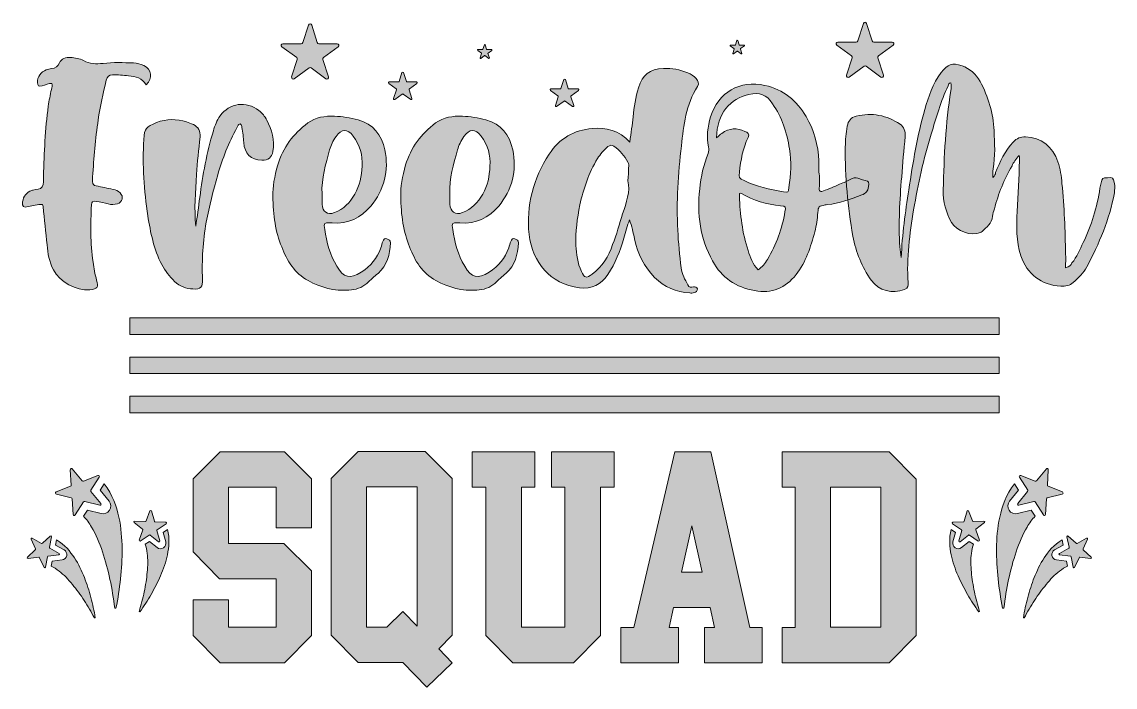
# Model space of a CAD drawing. Header units: inches. Extents: x 148 to 932, y -778 to -302.
import ezdxf

# ---------------------------------------------------------------- set-up
doc = ezdxf.new("R2010")
doc.units = ezdxf.units.IN
doc.header["$MEASUREMENT"] = 0
doc.layers.add('Layer 1', color=7, linetype='Continuous')

# ---------------------------------------------------------------- blocks, each defined once
blk = doc.blocks.new('block 3')
at = {"layer": 'Layer 1', "true_color": 0xce432c}
h = blk.add_hatch(color=22, dxfattribs=at)
h.dxf.hatch_style = 2
edge = h.paths.add_edge_path()
edge.add_spline(control_points=[(152.67, -433.9), (149.23, -434.76), (148.09, -433.9), (148.66, -430.46), (149.23, -426.45), (151.24, -423.59), (155.25, -422.44), (155.54, -422.15), (155.82, -422.15), (156.11, -422.15), (158.4, -421.01), (161.55, -421.87), (162.7, -419.86), (164.13, -417.86), (163.27, -414.7), (163.56, -412.13), (164.13, -395.22), (164.71, -378.6), (167, -361.98), (167.57, -357.97), (168.43, -353.96), (169.29, -349.95), (169.58, -348.52), (170.15, -347.08), (169.58, -345.65), (167.28, -345.36), (164.99, -346.8), (162.7, -347.37), (160.12, -348.23), (159.26, -347.37), (159.26, -345.08), (158.98, -341.07), (161.84, -337.34), (165.56, -335.91), (166.71, -335.62), (168.14, -335.34), (169.29, -335.05), (172.16, -334.76), (173.87, -333.62), (175.02, -331.04), (176.45, -327.89), (179.61, -327.03), (183.04, -327.03), (186.2, -327.31), (189.63, -327.89), (192.21, -329.32), (196.8, -331.9), (201.38, -331.9), (206.25, -331.33), (213.42, -330.47), (220.86, -330.75), (228.03, -331.04), (230.61, -331.33), (233.19, -331.61), (235.48, -332.76), (241.21, -335.91), (242.07, -341.64), (237.2, -346.8), (234.33, -341.93), (229.75, -340.49), (224.59, -340.21), (220.58, -339.92), (216.85, -339.35), (213.13, -339.63), (210.55, -339.63), (209.12, -340.78), (208.55, -343.36), (206.25, -352.81), (204.25, -362.27), (202.81, -371.72), (200.81, -385.48), (199.66, -398.94), (198.8, -412.7), (198.8, -413.84), (198.8, -414.99), (198.8, -415.85), (198.52, -418.14), (199.66, -418.71), (201.38, -419), (205.39, -419.86), (209.4, -420.72), (213.42, -421.58), (215.42, -421.87), (217.14, -422.73), (218.57, -424.16), (221.15, -426.74), (220.29, -430.75), (216.57, -431.9), (214.56, -432.47), (212.27, -432.76), (209.98, -431.9), (207.4, -431.04), (204.25, -430.75), (201.38, -430.18), (199.09, -429.6), (197.94, -430.46), (197.94, -432.76), (197.37, -446.51), (197.08, -459.98), (199.09, -473.73), (199.66, -478.03), (200.52, -482.32), (201.67, -486.62), (203.1, -491.78), (202.24, -492.93), (196.8, -493.5), (187.06, -494.36), (175.31, -488.06), (170.72, -479.17), (167.57, -473.44), (166.71, -467.42), (166.14, -461.41), (165.28, -452.24), (164.13, -443.07), (163.27, -433.9), (163.27, -433.33), (162.99, -432.76), (162.99, -432.47), (159.26, -432.18), (156.11, -433.33), (152.67, -433.9)], knot_values=[0, 0, 0, 0, 1, 1, 1, 2, 2, 2, 3, 3, 3, 4, 4, 4, 5, 5, 5, 6, 6, 6, 7, 7, 7, 8, 8, 8, 9, 9, 9, 10, 10, 10, 11, 11, 11, 12, 12, 12, 13, 13, 13, 14, 14, 14, 15, 15, 15, 16, 16, 16, 17, 17, 17, 18, 18, 18, 19, 19, 19, 20, 20, 20, 21, 21, 21, 22, 22, 22, 23, 23, 23, 24, 24, 24, 25, 25, 25, 26, 26, 26, 27, 27, 27, 28, 28, 28, 29, 29, 29, 30, 30, 30, 31, 31, 31, 32, 32, 32, 33, 33, 33, 34, 34, 34, 35, 35, 35, 36, 36, 36, 37, 37, 37, 38, 38, 38, 39, 39, 39, 40, 40, 40, 40], degree=3, periodic=1)
h = blk.add_hatch(color=22, dxfattribs=at)
h.dxf.hatch_style = 2
edge = h.paths.add_edge_path()
edge.add_spline(control_points=[(586.18, -369.72), (587.04, -362.56), (587.9, -355.39), (590.19, -348.8), (593.05, -339.35), (597.92, -335.34), (607.95, -335.05), (613.97, -334.76), (619.99, -335.62), (625.43, -338.2), (627.72, -339.06), (629.73, -340.21), (631.45, -342.21), (632.88, -343.93), (633.74, -345.65), (632.31, -347.94), (624, -360.84), (622.56, -375.74), (620.85, -390.35), (618.55, -410.41), (617.12, -430.46), (618.27, -450.81), (618.55, -459.69), (619.7, -468.86), (620.56, -477.74), (621.13, -482.32), (623.42, -486.05), (625.43, -490.06), (626.29, -492.07), (627.72, -491.78), (629.44, -491.49), (630.59, -491.21), (632.02, -491.49), (632.31, -492.93), (632.59, -494.36), (631.16, -495.22), (630.02, -495.5), (628.87, -495.79), (627.72, -496.08), (626.86, -495.79), (617.12, -495.22), (608.53, -491.78), (601.65, -484.62), (593.91, -476.88), (589.61, -467.71), (587.32, -457.11), (586.18, -452.52), (585.32, -447.94), (583.6, -443.36), (582.17, -447.65), (580.73, -451.95), (579.59, -456.54), (576.72, -465.71), (573.57, -474.59), (568.12, -482.61), (563.25, -489.77), (556.67, -493.21), (547.78, -492.07), (526.29, -489.2), (514.26, -474.01), (511.68, -453.96), (509.39, -433.04), (514.83, -413.84), (526.01, -396.37), (533.17, -385.19), (544.06, -378.89), (556.95, -378.03), (566.69, -377.17), (576.15, -379.17), (583.89, -387.77), (584.74, -380.89), (585.6, -375.45), (586.18, -369.72)], knot_values=[0, 0, 0, 0, 1, 1, 1, 2, 2, 2, 3, 3, 3, 4, 4, 4, 5, 5, 5, 6, 6, 6, 7, 7, 7, 8, 8, 8, 9, 9, 9, 10, 10, 10, 11, 11, 11, 12, 12, 12, 13, 13, 13, 14, 14, 14, 15, 15, 15, 16, 16, 16, 17, 17, 17, 18, 18, 18, 19, 19, 19, 20, 20, 20, 21, 21, 21, 22, 22, 22, 23, 23, 23, 24, 24, 24, 24], degree=3, periodic=1)
edge = h.paths.add_edge_path()
edge.add_spline(control_points=[(583.03, -406.11), (583.03, -404.68), (583.31, -403.24), (582.45, -402.1), (580.16, -397.51), (576.72, -393.79), (572.42, -390.64), (570.99, -389.78), (569.56, -389.78), (568.12, -390.92), (565.26, -393.5), (562.68, -396.37), (560.68, -399.52), (554.37, -409.83), (550.65, -421.29), (548.07, -432.76), (546.06, -442.5), (544.92, -451.95), (545.2, -461.69), (545.49, -468), (546.35, -474.3), (549.21, -480.32), (551.51, -485.19), (552.37, -485.48), (556.95, -482.32), (564.4, -476.88), (568.7, -469.43), (571.56, -461.12), (574.43, -453.96), (576.44, -446.22), (578.73, -439.06), (581.31, -431.04), (584.46, -423.01), (582.45, -415.56), (582.74, -411.55), (583.03, -408.97), (583.03, -406.11)], knot_values=[0, 0, 0, 0, 1, 1, 1, 2, 2, 2, 3, 3, 3, 4, 4, 4, 5, 5, 5, 6, 6, 6, 7, 7, 7, 8, 8, 8, 9, 9, 9, 10, 10, 10, 11, 11, 11, 12, 12, 12, 12], degree=3, periodic=1)
h = blk.add_hatch(color=22, dxfattribs=at)
h.dxf.hatch_style = 2
edge = h.paths.add_edge_path()
edge.add_spline(control_points=[(783.88, -421.87), (786.74, -402.38), (789.89, -383.19), (795.34, -364.28), (797.92, -355.11), (801.07, -345.94), (807.09, -337.92), (811.67, -331.9), (814.82, -330.75), (821.98, -333.04), (827.72, -335.05), (832.01, -339.06), (834.88, -344.22), (840.89, -355.39), (844.33, -367.14), (844.91, -379.46), (845.48, -388.63), (845.77, -397.8), (844.33, -406.97), (844.05, -408.97), (844.05, -410.69), (844.05, -412.99), (845.77, -411.84), (845.77, -410.69), (846.05, -409.55), (849.2, -401.52), (852.64, -394.07), (858.66, -387.77), (861.24, -384.91), (863.82, -383.76), (867.54, -384.05), (878.72, -384.33), (887.02, -390.92), (890.75, -401.81), (892.18, -406.97), (893.33, -412.13), (893.61, -417.28), (895.33, -434.19), (895.91, -451.09), (896.19, -467.71), (896.48, -470.86), (896.19, -474.01), (896.19, -477.74), (899.06, -477.17), (899.92, -475.73), (900.78, -474.3), (904.22, -470), (906.51, -464.85), (908.8, -459.69), (914.82, -447.37), (918.83, -434.47), (920.83, -420.72), (921.12, -419.57), (921.41, -418.14), (921.69, -417), (922.55, -413.56), (922.55, -413.27), (926.28, -413.27), (930.29, -412.99), (930.29, -412.99), (931.15, -417.28), (931.72, -419.57), (931.44, -421.87), (931.15, -424.16), (927.71, -443.07), (920.26, -460.55), (911.38, -477.17), (909.09, -481.46), (905.36, -484.9), (901.64, -488.34), (899.35, -490.63), (896.19, -490.92), (892.75, -490.92), (879, -490.35), (868.4, -482.04), (864.1, -469.14), (860.66, -458.54), (860.95, -447.94), (861.52, -437.34), (862.38, -425.3), (862.67, -413.27), (863.24, -401.24), (863.24, -400.09), (863.24, -399.23), (862.96, -397.23), (860.38, -399.8), (858.95, -402.38), (857.8, -404.68), (852.07, -414.42), (848.06, -424.73), (845.19, -435.62), (844.62, -437.34), (844.05, -439.06), (843.76, -440.78), (843.47, -445.93), (839.75, -448.8), (836.31, -451.67), (836.02, -452.24), (835.45, -452.24), (835.16, -452.52), (828.86, -455.39), (817.69, -451.38), (814.53, -445.36), (810.52, -438.2), (808.23, -430.46), (808.52, -421.87), (809.09, -398.08), (810.24, -374.3), (813.96, -350.81), (814.25, -349.09), (814.25, -347.08), (813.96, -345.36), (812.24, -345.08), (812.53, -346.51), (811.96, -347.37), (806.8, -358.55), (803.36, -370.29), (799.92, -382.04), (794.19, -399.8), (790.47, -417.86), (787.31, -436.19), (784.45, -453.38), (782.16, -470.86), (783.3, -488.34), (783.3, -490.63), (783.59, -492.07), (780.72, -493.21), (772.13, -496.65), (762.39, -494.36), (756.94, -486.62), (750.07, -477.17), (746.05, -466.57), (743.76, -455.1), (740.04, -433.9), (738.03, -412.7), (738.32, -391.21), (738.32, -386.34), (738.89, -381.18), (739.75, -376.31), (740.32, -372.58), (742.33, -370.01), (746.05, -369.15), (757.52, -366.28), (767.83, -368.57), (777.57, -374.88), (780.44, -376.88), (781.58, -380.03), (781.3, -383.76), (780.15, -393.5), (779.58, -402.96), (778.72, -412.7), (777.29, -429.32), (776.43, -445.93), (777.29, -462.84), (777.57, -465.13), (778.15, -467.71), (778.43, -470.29), (779.01, -453.96), (781.3, -437.91), (783.88, -421.87)], knot_values=[0, 0, 0, 0, 1, 1, 1, 2, 2, 2, 3, 3, 3, 4, 4, 4, 5, 5, 5, 6, 6, 6, 7, 7, 7, 8, 8, 8, 9, 9, 9, 10, 10, 10, 11, 11, 11, 12, 12, 12, 13, 13, 13, 14, 14, 14, 15, 15, 15, 16, 16, 16, 17, 17, 17, 18, 18, 18, 19, 19, 19, 20, 20, 20, 21, 21, 21, 22, 22, 22, 23, 23, 23, 24, 24, 24, 25, 25, 25, 26, 26, 26, 27, 27, 27, 28, 28, 28, 29, 29, 29, 30, 30, 30, 31, 31, 31, 32, 32, 32, 33, 33, 33, 34, 34, 34, 35, 35, 35, 36, 36, 36, 37, 37, 37, 38, 38, 38, 39, 39, 39, 40, 40, 40, 41, 41, 41, 42, 42, 42, 43, 43, 43, 44, 44, 44, 45, 45, 45, 46, 46, 46, 47, 47, 47, 48, 48, 48, 49, 49, 49, 50, 50, 50, 51, 51, 51, 52, 52, 52, 53, 53, 53, 53], degree=3, periodic=1)
h = blk.add_hatch(color=22, dxfattribs=at)
h.dxf.hatch_style = 2
edge = h.paths.add_edge_path()
edge.add_spline(control_points=[(719.7, -419.29), (719.41, -423.3), (719.98, -423.87), (723.99, -422.15), (728.01, -420.72), (731.73, -419), (735.46, -417.28), (738.03, -416.42), (740.61, -415.28), (743.19, -413.84), (745.2, -412.99), (746.92, -412.99), (748.64, -414.13), (750.07, -414.7), (751.21, -414.99), (752.65, -415.28), (755.23, -415.56), (755.23, -416.71), (754.94, -419.57), (754.65, -423.01), (752.93, -424.45), (750.07, -425.59), (742.05, -428.74), (734.02, -431.61), (725.43, -432.47), (724.85, -432.47), (724.57, -432.76), (723.99, -432.76), (719.12, -433.62), (719.12, -433.62), (718.55, -438.2), (718.26, -442.78), (717.69, -447.37), (716.55, -451.95), (713.39, -462.84), (710.24, -473.44), (703.08, -482.61), (695.34, -492.35), (685.6, -496.36), (673.28, -494.07), (659.81, -491.78), (649.78, -484.9), (643.19, -472.87), (634.31, -456.82), (631.73, -439.35), (634.03, -421.29), (634.88, -412.41), (636.6, -404.1), (640.04, -395.79), (640.62, -394.36), (640.62, -392.93), (640.33, -391.21), (638.61, -384.05), (639.76, -376.6), (641.76, -369.72), (647.21, -351.95), (662.68, -343.07), (680.73, -347.08), (693.91, -349.95), (703.36, -357.97), (710.24, -369.43), (715.97, -379.17), (718.84, -389.78), (719.41, -401.24), (719.41, -403.82), (719.41, -406.68), (719.41, -409.26), (719.98, -412.7), (719.98, -415.85), (719.7, -419.29)], knot_values=[0, 0, 0, 0, 1, 1, 1, 2, 2, 2, 3, 3, 3, 4, 4, 4, 5, 5, 5, 6, 6, 6, 7, 7, 7, 8, 8, 8, 9, 9, 9, 10, 10, 10, 11, 11, 11, 12, 12, 12, 13, 13, 13, 14, 14, 14, 15, 15, 15, 16, 16, 16, 17, 17, 17, 18, 18, 18, 19, 19, 19, 20, 20, 20, 21, 21, 21, 22, 22, 22, 23, 23, 23, 23], degree=3, periodic=1)
edge = h.paths.add_edge_path()
edge.add_spline(control_points=[(649.78, -381.47), (655.23, -377.46), (660.67, -377.46), (666.4, -380.03), (668.12, -380.89), (670.13, -381.75), (668.7, -384.33), (664.68, -392.07), (663.54, -400.66), (662.39, -409.26), (661.82, -413.27), (662.1, -413.56), (665.83, -415.28), (674.71, -419.57), (684.17, -421.58), (693.91, -423.3), (697.35, -423.87), (697.63, -423.87), (697.92, -420.15), (699.35, -410.98), (699.93, -401.81), (698.21, -392.64), (696.49, -380.89), (693.05, -370.01), (686.17, -360.27), (681.59, -353.39), (677.29, -351.95), (668.98, -353.67), (656.37, -356.25), (646.06, -367.14), (646.06, -384.62), (647.78, -383.19), (648.64, -382.33), (649.78, -381.47)], knot_values=[0, 0, 0, 0, 1, 1, 1, 2, 2, 2, 3, 3, 3, 4, 4, 4, 5, 5, 5, 6, 6, 6, 7, 7, 7, 8, 8, 8, 9, 9, 9, 10, 10, 10, 11, 11, 11, 11], degree=3, periodic=1)
edge = h.paths.add_edge_path()
edge.add_spline(control_points=[(682.45, -471.72), (689.04, -461.12), (693.05, -449.66), (695.06, -437.63), (695.91, -433.9), (695.91, -433.9), (691.9, -433.33), (681.88, -432.18), (672.42, -429.6), (663.82, -424.45), (663.54, -424.16), (662.96, -424.45), (662.39, -424.45), (662.39, -425.02), (662.39, -425.59), (662.39, -426.45), (662.96, -439.63), (664.4, -452.52), (668.7, -465.42), (670.13, -470.29), (671.85, -475.16), (675.86, -479.17), (678.72, -477.17), (680.73, -474.87), (682.45, -471.72)], knot_values=[0, 0, 0, 0, 1, 1, 1, 2, 2, 2, 3, 3, 3, 4, 4, 4, 5, 5, 5, 6, 6, 6, 7, 7, 7, 8, 8, 8, 8], degree=3, periodic=1)
h = blk.add_hatch(color=22, dxfattribs=at)
h.dxf.hatch_style = 2
edge = h.paths.add_edge_path()
edge.add_spline(control_points=[(275.59, -427.31), (277.88, -411.27), (280.46, -395.22), (285.33, -379.75), (286.48, -375.74), (287.91, -372.3), (290.2, -368.86), (296.79, -359.69), (309.11, -357.97), (317.99, -365.14), (320.28, -366.85), (322.29, -369.15), (323.72, -372.01), (327.16, -378.89), (329.74, -386.34), (328.02, -394.36), (327.16, -398.94), (324.87, -400.66), (320, -400.66), (312.26, -400.38), (307.68, -396.08), (307.11, -388.06), (306.82, -384.33), (306.53, -380.89), (305.67, -377.17), (305.67, -376.31), (305.67, -375.45), (304.53, -374.59), (303.09, -374.88), (302.81, -376.31), (302.23, -377.46), (296.22, -388.06), (291.92, -399.52), (288.48, -411.27), (285.33, -422.44), (282.46, -433.62), (280.17, -445.08), (277.88, -458.54), (277.02, -472.29), (277.59, -486.05), (277.88, -491.21), (276.16, -493.5), (270.72, -492.93), (265.84, -492.64), (261.26, -491.21), (257.54, -487.48), (253.81, -484.04), (250.95, -480.03), (248.37, -475.45), (242.64, -464.27), (240.34, -452.52), (238.34, -440.49), (235.76, -422.44), (234.33, -404.1), (235.47, -385.77), (236.05, -377.74), (237.19, -376.88), (244.64, -373.73), (251.81, -370.86), (258.97, -371.15), (266.13, -373.16), (267.56, -373.73), (269.28, -374.3), (271, -375.16), (274.44, -376.88), (276.16, -379.75), (275.87, -384.05), (274.73, -393.21), (273.87, -402.1), (273.29, -410.98), (272.44, -423.3), (271.58, -435.62), (272.72, -447.94), (273.87, -441.06), (274.73, -434.19), (275.59, -427.31)], knot_values=[0, 0, 0, 0, 1, 1, 1, 2, 2, 2, 3, 3, 3, 4, 4, 4, 5, 5, 5, 6, 6, 6, 7, 7, 7, 8, 8, 8, 9, 9, 9, 10, 10, 10, 11, 11, 11, 12, 12, 12, 13, 13, 13, 14, 14, 14, 15, 15, 15, 16, 16, 16, 17, 17, 17, 18, 18, 18, 19, 19, 19, 20, 20, 20, 21, 21, 21, 22, 22, 22, 23, 23, 23, 24, 24, 24, 25, 25, 25, 25], degree=3, periodic=1)
h = blk.add_hatch(color=22, dxfattribs=at)
h.dxf.hatch_style = 2
edge = h.paths.add_edge_path()
edge.add_spline(control_points=[(331.46, -404.1), (335.18, -391.78), (342.64, -381.75), (352.95, -374.02), (358.68, -370.01), (365.27, -368.86), (372.15, -369.15), (377.88, -369.43), (383.32, -370.29), (389.05, -371.72), (399.94, -374.88), (405.96, -382.61), (408.25, -393.21), (411.4, -408.11), (407.68, -421.87), (398.22, -433.62), (391.06, -441.92), (381.89, -446.51), (370.43, -445.65), (369.86, -445.65), (369.57, -445.65), (369, -445.65), (364.7, -445.36), (364.41, -445.65), (365.27, -450.23), (366.7, -459.4), (368.71, -468.57), (373.87, -476.59), (378.74, -484.9), (383.32, -486.05), (391.34, -480.89), (398.22, -476.59), (402.81, -470.86), (405.38, -463.41), (405.96, -461.69), (406.24, -460.26), (406.82, -458.83), (407.39, -457.68), (407.96, -456.25), (409.68, -457.11), (411.11, -457.68), (412.55, -457.97), (412.26, -459.98), (411.97, -468.28), (409.97, -475.73), (403.38, -481.75), (400.8, -484.04), (397.93, -486.34), (395.36, -488.91), (391.92, -492.07), (387.33, -493.5), (382.46, -493.78), (372.15, -494.36), (362.4, -492.07), (353.24, -486.91), (343.49, -481.75), (338.05, -472.58), (334.33, -462.84), (330.03, -451.95), (328.02, -440.49), (328.02, -426.16), (327.74, -420.43), (329.17, -412.13), (331.46, -404.1)], knot_values=[0, 0, 0, 0, 1, 1, 1, 2, 2, 2, 3, 3, 3, 4, 4, 4, 5, 5, 5, 6, 6, 6, 7, 7, 7, 8, 8, 8, 9, 9, 9, 10, 10, 10, 11, 11, 11, 12, 12, 12, 13, 13, 13, 14, 14, 14, 15, 15, 15, 16, 16, 16, 17, 17, 17, 18, 18, 18, 19, 19, 19, 20, 20, 20, 21, 21, 21, 21], degree=3, periodic=1)
edge = h.paths.add_edge_path()
edge.add_spline(control_points=[(363.26, -432.18), (363.55, -437.63), (366.99, -440.21), (372.15, -438.2), (378.74, -435.62), (383.32, -431.04), (386.76, -425.02), (390.2, -419), (391.63, -412.13), (391.92, -404.96), (392.49, -397.23), (390.48, -389.78), (385.61, -383.47), (381.32, -377.74), (377.31, -378.03), (373.29, -383.76), (371, -386.63), (369.57, -390.06), (368.71, -393.21), (365.84, -403.53), (362.69, -413.84), (363.26, -424.73), (363.26, -427.31), (363.26, -429.6), (363.26, -432.18)], knot_values=[0, 0, 0, 0, 1, 1, 1, 2, 2, 2, 3, 3, 3, 4, 4, 4, 5, 5, 5, 6, 6, 6, 7, 7, 7, 8, 8, 8, 8], degree=3, periodic=1)
h = blk.add_hatch(color=22, dxfattribs=at)
h.dxf.hatch_style = 2
edge = h.paths.add_edge_path()
edge.add_spline(control_points=[(423.15, -404.1), (426.87, -391.78), (434.32, -381.75), (444.64, -374.02), (450.37, -370.01), (456.96, -368.86), (463.83, -369.15), (469.56, -369.43), (475.01, -370.29), (480.74, -371.72), (491.63, -374.88), (497.64, -382.61), (499.93, -393.21), (503.09, -408.11), (499.36, -421.87), (489.91, -433.62), (482.74, -441.92), (473.57, -446.51), (462.11, -445.65), (461.54, -445.65), (461.26, -445.65), (460.68, -445.65), (456.38, -445.36), (456.1, -445.65), (456.96, -450.23), (458.39, -459.4), (460.4, -468.57), (465.55, -476.59), (470.42, -484.9), (475.01, -486.05), (483.03, -480.89), (489.91, -476.59), (494.49, -470.86), (497.07, -463.41), (497.64, -461.69), (497.93, -460.26), (498.5, -458.83), (499.08, -457.68), (499.65, -456.25), (501.37, -457.11), (502.8, -457.68), (504.23, -457.97), (503.95, -459.98), (503.66, -468.28), (501.65, -475.73), (495.06, -481.75), (492.49, -484.04), (489.62, -486.34), (487.04, -488.91), (483.6, -492.07), (479.02, -493.5), (474.15, -493.78), (463.83, -494.36), (454.09, -492.07), (444.92, -486.91), (435.18, -481.75), (429.74, -472.58), (426.01, -462.84), (421.71, -451.95), (419.71, -440.49), (419.71, -426.16), (419.42, -420.43), (420.85, -412.13), (423.15, -404.1)], knot_values=[0, 0, 0, 0, 1, 1, 1, 2, 2, 2, 3, 3, 3, 4, 4, 4, 5, 5, 5, 6, 6, 6, 7, 7, 7, 8, 8, 8, 9, 9, 9, 10, 10, 10, 11, 11, 11, 12, 12, 12, 13, 13, 13, 14, 14, 14, 15, 15, 15, 16, 16, 16, 17, 17, 17, 18, 18, 18, 19, 19, 19, 20, 20, 20, 21, 21, 21, 21], degree=3, periodic=1)
edge = h.paths.add_edge_path()
edge.add_spline(control_points=[(454.95, -432.18), (455.24, -437.63), (458.68, -440.21), (463.83, -438.2), (470.42, -435.62), (475.01, -431.04), (478.45, -425.02), (481.88, -419), (483.32, -412.13), (483.6, -404.96), (484.18, -397.23), (482.17, -389.78), (477.3, -383.47), (473, -377.74), (468.99, -378.03), (464.98, -383.76), (462.69, -386.63), (461.26, -390.06), (460.4, -393.21), (457.53, -403.53), (454.38, -413.84), (454.95, -424.73), (454.95, -427.31), (454.95, -429.6), (454.95, -432.18)], knot_values=[0, 0, 0, 0, 1, 1, 1, 2, 2, 2, 3, 3, 3, 4, 4, 4, 5, 5, 5, 6, 6, 6, 7, 7, 7, 8, 8, 8, 8], degree=3, periodic=1)
at = {"layer": 'Layer 1', "lineweight": 0}
for points, knots in [([(152.67, -433.9), (149.23, -434.76), (148.09, -433.9), (148.66, -430.46), (149.23, -426.45), (151.24, -423.59), (155.25, -422.44), (155.54, -422.15), (155.82, -422.15), (156.11, -422.15), (158.4, -421.01), (161.55, -421.87), (162.7, -419.86), (164.13, -417.86), (163.27, -414.7), (163.56, -412.13), (164.13, -395.22), (164.71, -378.6), (167, -361.98), (167.57, -357.97), (168.43, -353.96), (169.29, -349.95), (169.58, -348.52), (170.15, -347.08), (169.58, -345.65), (167.28, -345.36), (164.99, -346.8), (162.7, -347.37), (160.12, -348.23), (159.26, -347.37), (159.26, -345.08), (158.98, -341.07), (161.84, -337.34), (165.56, -335.91), (166.71, -335.62), (168.14, -335.34), (169.29, -335.05), (172.16, -334.76), (173.87, -333.62), (175.02, -331.04), (176.45, -327.89), (179.61, -327.03), (183.04, -327.03), (186.2, -327.31), (189.63, -327.89), (192.21, -329.32), (196.8, -331.9), (201.38, -331.9), (206.25, -331.33), (213.42, -330.47), (220.86, -330.75), (228.03, -331.04), (230.61, -331.33), (233.19, -331.61), (235.48, -332.76), (241.21, -335.91), (242.07, -341.64), (237.2, -346.8), (234.33, -341.93), (229.75, -340.49), (224.59, -340.21), (220.58, -339.92), (216.85, -339.35), (213.13, -339.63), (210.55, -339.63), (209.12, -340.78), (208.55, -343.36), (206.25, -352.81), (204.25, -362.27), (202.81, -371.72), (200.81, -385.48), (199.66, -398.94), (198.8, -412.7), (198.8, -413.84), (198.8, -414.99), (198.8, -415.85), (198.52, -418.14), (199.66, -418.71), (201.38, -419), (205.39, -419.86), (209.4, -420.72), (213.42, -421.58), (215.42, -421.87), (217.14, -422.73), (218.57, -424.16), (221.15, -426.74), (220.29, -430.75), (216.57, -431.9), (214.56, -432.47), (212.27, -432.76), (209.98, -431.9), (207.4, -431.04), (204.25, -430.75), (201.38, -430.18), (199.09, -429.6), (197.94, -430.46), (197.94, -432.76), (197.37, -446.51), (197.08, -459.98), (199.09, -473.73), (199.66, -478.03), (200.52, -482.32), (201.67, -486.62), (203.1, -491.78), (202.24, -492.93), (196.8, -493.5), (187.06, -494.36), (175.31, -488.06), (170.72, -479.17), (167.57, -473.44), (166.71, -467.42), (166.14, -461.41), (165.28, -452.24), (164.13, -443.07), (163.27, -433.9), (163.27, -433.33), (162.99, -432.76), (162.99, -432.47), (159.26, -432.18), (156.11, -433.33), (152.67, -433.9)], [0, 0, 0, 0, 1, 1, 1, 2, 2, 2, 3, 3, 3, 4, 4, 4, 5, 5, 5, 6, 6, 6, 7, 7, 7, 8, 8, 8, 9, 9, 9, 10, 10, 10, 11, 11, 11, 12, 12, 12, 13, 13, 13, 14, 14, 14, 15, 15, 15, 16, 16, 16, 17, 17, 17, 18, 18, 18, 19, 19, 19, 20, 20, 20, 21, 21, 21, 22, 22, 22, 23, 23, 23, 24, 24, 24, 25, 25, 25, 26, 26, 26, 27, 27, 27, 28, 28, 28, 29, 29, 29, 30, 30, 30, 31, 31, 31, 32, 32, 32, 33, 33, 33, 34, 34, 34, 35, 35, 35, 36, 36, 36, 37, 37, 37, 38, 38, 38, 39, 39, 39, 40, 40, 40, 40]), ([(586.18, -369.72), (587.04, -362.56), (587.9, -355.39), (590.19, -348.8), (593.05, -339.35), (597.92, -335.34), (607.95, -335.05), (613.97, -334.76), (619.99, -335.62), (625.43, -338.2), (627.72, -339.06), (629.73, -340.21), (631.45, -342.21), (632.88, -343.93), (633.74, -345.65), (632.31, -347.94), (624, -360.84), (622.56, -375.74), (620.85, -390.35), (618.55, -410.41), (617.12, -430.46), (618.27, -450.81), (618.55, -459.69), (619.7, -468.86), (620.56, -477.74), (621.13, -482.32), (623.42, -486.05), (625.43, -490.06), (626.29, -492.07), (627.72, -491.78), (629.44, -491.49), (630.59, -491.21), (632.02, -491.49), (632.31, -492.93), (632.59, -494.36), (631.16, -495.22), (630.02, -495.5), (628.87, -495.79), (627.72, -496.08), (626.86, -495.79), (617.12, -495.22), (608.53, -491.78), (601.65, -484.62), (593.91, -476.88), (589.61, -467.71), (587.32, -457.11), (586.18, -452.52), (585.32, -447.94), (583.6, -443.36), (582.17, -447.65), (580.73, -451.95), (579.59, -456.54), (576.72, -465.71), (573.57, -474.59), (568.12, -482.61), (563.25, -489.77), (556.67, -493.21), (547.78, -492.07), (526.29, -489.2), (514.26, -474.01), (511.68, -453.96), (509.39, -433.04), (514.83, -413.84), (526.01, -396.37), (533.17, -385.19), (544.06, -378.89), (556.95, -378.03), (566.69, -377.17), (576.15, -379.17), (583.89, -387.77), (584.74, -380.89), (585.6, -375.45), (586.18, -369.72)], [0, 0, 0, 0, 1, 1, 1, 2, 2, 2, 3, 3, 3, 4, 4, 4, 5, 5, 5, 6, 6, 6, 7, 7, 7, 8, 8, 8, 9, 9, 9, 10, 10, 10, 11, 11, 11, 12, 12, 12, 13, 13, 13, 14, 14, 14, 15, 15, 15, 16, 16, 16, 17, 17, 17, 18, 18, 18, 19, 19, 19, 20, 20, 20, 21, 21, 21, 22, 22, 22, 23, 23, 23, 24, 24, 24, 24]), ([(783.88, -421.87), (786.74, -402.38), (789.89, -383.19), (795.34, -364.28), (797.92, -355.11), (801.07, -345.94), (807.09, -337.92), (811.67, -331.9), (814.82, -330.75), (821.98, -333.04), (827.72, -335.05), (832.01, -339.06), (834.88, -344.22), (840.89, -355.39), (844.33, -367.14), (844.91, -379.46), (845.48, -388.63), (845.77, -397.8), (844.33, -406.97), (844.05, -408.97), (844.05, -410.69), (844.05, -412.99), (845.77, -411.84), (845.77, -410.69), (846.05, -409.55), (849.2, -401.52), (852.64, -394.07), (858.66, -387.77), (861.24, -384.91), (863.82, -383.76), (867.54, -384.05), (878.72, -384.33), (887.02, -390.92), (890.75, -401.81), (892.18, -406.97), (893.33, -412.13), (893.61, -417.28), (895.33, -434.19), (895.91, -451.09), (896.19, -467.71), (896.48, -470.86), (896.19, -474.01), (896.19, -477.74), (899.06, -477.17), (899.92, -475.73), (900.78, -474.3), (904.22, -470), (906.51, -464.85), (908.8, -459.69), (914.82, -447.37), (918.83, -434.47), (920.83, -420.72), (921.12, -419.57), (921.41, -418.14), (921.69, -417), (922.55, -413.56), (922.55, -413.27), (926.28, -413.27), (930.29, -412.99), (930.29, -412.99), (931.15, -417.28), (931.72, -419.57), (931.44, -421.87), (931.15, -424.16), (927.71, -443.07), (920.26, -460.55), (911.38, -477.17), (909.09, -481.46), (905.36, -484.9), (901.64, -488.34), (899.35, -490.63), (896.19, -490.92), (892.75, -490.92), (879, -490.35), (868.4, -482.04), (864.1, -469.14), (860.66, -458.54), (860.95, -447.94), (861.52, -437.34), (862.38, -425.3), (862.67, -413.27), (863.24, -401.24), (863.24, -400.09), (863.24, -399.23), (862.96, -397.23), (860.38, -399.8), (858.95, -402.38), (857.8, -404.68), (852.07, -414.42), (848.06, -424.73), (845.19, -435.62), (844.62, -437.34), (844.05, -439.06), (843.76, -440.78), (843.47, -445.93), (839.75, -448.8), (836.31, -451.67), (836.02, -452.24), (835.45, -452.24), (835.16, -452.52), (828.86, -455.39), (817.69, -451.38), (814.53, -445.36), (810.52, -438.2), (808.23, -430.46), (808.52, -421.87), (809.09, -398.08), (810.24, -374.3), (813.96, -350.81), (814.25, -349.09), (814.25, -347.08), (813.96, -345.36), (812.24, -345.08), (812.53, -346.51), (811.96, -347.37), (806.8, -358.55), (803.36, -370.29), (799.92, -382.04), (794.19, -399.8), (790.47, -417.86), (787.31, -436.19), (784.45, -453.38), (782.16, -470.86), (783.3, -488.34), (783.3, -490.63), (783.59, -492.07), (780.72, -493.21), (772.13, -496.65), (762.39, -494.36), (756.94, -486.62), (750.07, -477.17), (746.05, -466.57), (743.76, -455.1), (740.04, -433.9), (738.03, -412.7), (738.32, -391.21), (738.32, -386.34), (738.89, -381.18), (739.75, -376.31), (740.32, -372.58), (742.33, -370.01), (746.05, -369.15), (757.52, -366.28), (767.83, -368.57), (777.57, -374.88), (780.44, -376.88), (781.58, -380.03), (781.3, -383.76), (780.15, -393.5), (779.58, -402.96), (778.72, -412.7), (777.29, -429.32), (776.43, -445.93), (777.29, -462.84), (777.57, -465.13), (778.15, -467.71), (778.43, -470.29), (779.01, -453.96), (781.3, -437.91), (783.88, -421.87)], [0, 0, 0, 0, 1, 1, 1, 2, 2, 2, 3, 3, 3, 4, 4, 4, 5, 5, 5, 6, 6, 6, 7, 7, 7, 8, 8, 8, 9, 9, 9, 10, 10, 10, 11, 11, 11, 12, 12, 12, 13, 13, 13, 14, 14, 14, 15, 15, 15, 16, 16, 16, 17, 17, 17, 18, 18, 18, 19, 19, 19, 20, 20, 20, 21, 21, 21, 22, 22, 22, 23, 23, 23, 24, 24, 24, 25, 25, 25, 26, 26, 26, 27, 27, 27, 28, 28, 28, 29, 29, 29, 30, 30, 30, 31, 31, 31, 32, 32, 32, 33, 33, 33, 34, 34, 34, 35, 35, 35, 36, 36, 36, 37, 37, 37, 38, 38, 38, 39, 39, 39, 40, 40, 40, 41, 41, 41, 42, 42, 42, 43, 43, 43, 44, 44, 44, 45, 45, 45, 46, 46, 46, 47, 47, 47, 48, 48, 48, 49, 49, 49, 50, 50, 50, 51, 51, 51, 52, 52, 52, 53, 53, 53, 53]), ([(719.7, -419.29), (719.41, -423.3), (719.98, -423.87), (723.99, -422.15), (728.01, -420.72), (731.73, -419), (735.46, -417.28), (738.03, -416.42), (740.61, -415.28), (743.19, -413.84), (745.2, -412.99), (746.92, -412.99), (748.64, -414.13), (750.07, -414.7), (751.21, -414.99), (752.65, -415.28), (755.23, -415.56), (755.23, -416.71), (754.94, -419.57), (754.65, -423.01), (752.93, -424.45), (750.07, -425.59), (742.05, -428.74), (734.02, -431.61), (725.43, -432.47), (724.85, -432.47), (724.57, -432.76), (723.99, -432.76), (719.12, -433.62), (719.12, -433.62), (718.55, -438.2), (718.26, -442.78), (717.69, -447.37), (716.55, -451.95), (713.39, -462.84), (710.24, -473.44), (703.08, -482.61), (695.34, -492.35), (685.6, -496.36), (673.28, -494.07), (659.81, -491.78), (649.78, -484.9), (643.19, -472.87), (634.31, -456.82), (631.73, -439.35), (634.03, -421.29), (634.88, -412.41), (636.6, -404.1), (640.04, -395.79), (640.62, -394.36), (640.62, -392.93), (640.33, -391.21), (638.61, -384.05), (639.76, -376.6), (641.76, -369.72), (647.21, -351.95), (662.68, -343.07), (680.73, -347.08), (693.91, -349.95), (703.36, -357.97), (710.24, -369.43), (715.97, -379.17), (718.84, -389.78), (719.41, -401.24), (719.41, -403.82), (719.41, -406.68), (719.41, -409.26), (719.98, -412.7), (719.98, -415.85), (719.7, -419.29)], [0, 0, 0, 0, 1, 1, 1, 2, 2, 2, 3, 3, 3, 4, 4, 4, 5, 5, 5, 6, 6, 6, 7, 7, 7, 8, 8, 8, 9, 9, 9, 10, 10, 10, 11, 11, 11, 12, 12, 12, 13, 13, 13, 14, 14, 14, 15, 15, 15, 16, 16, 16, 17, 17, 17, 18, 18, 18, 19, 19, 19, 20, 20, 20, 21, 21, 21, 22, 22, 22, 23, 23, 23, 23]), ([(649.78, -381.47), (655.23, -377.46), (660.67, -377.46), (666.4, -380.03), (668.12, -380.89), (670.13, -381.75), (668.7, -384.33), (664.68, -392.07), (663.54, -400.66), (662.39, -409.26), (661.82, -413.27), (662.1, -413.56), (665.83, -415.28), (674.71, -419.57), (684.17, -421.58), (693.91, -423.3), (697.35, -423.87), (697.63, -423.87), (697.92, -420.15), (699.35, -410.98), (699.93, -401.81), (698.21, -392.64), (696.49, -380.89), (693.05, -370.01), (686.17, -360.27), (681.59, -353.39), (677.29, -351.95), (668.98, -353.67), (656.37, -356.25), (646.06, -367.14), (646.06, -384.62), (647.78, -383.19), (648.64, -382.33), (649.78, -381.47)], [0, 0, 0, 0, 1, 1, 1, 2, 2, 2, 3, 3, 3, 4, 4, 4, 5, 5, 5, 6, 6, 6, 7, 7, 7, 8, 8, 8, 9, 9, 9, 10, 10, 10, 11, 11, 11, 11]), ([(275.59, -427.31), (277.88, -411.27), (280.46, -395.22), (285.33, -379.75), (286.48, -375.74), (287.91, -372.3), (290.2, -368.86), (296.79, -359.69), (309.11, -357.97), (317.99, -365.14), (320.28, -366.85), (322.29, -369.15), (323.72, -372.01), (327.16, -378.89), (329.74, -386.34), (328.02, -394.36), (327.16, -398.94), (324.87, -400.66), (320, -400.66), (312.26, -400.38), (307.68, -396.08), (307.11, -388.06), (306.82, -384.33), (306.53, -380.89), (305.67, -377.17), (305.67, -376.31), (305.67, -375.45), (304.53, -374.59), (303.09, -374.88), (302.81, -376.31), (302.23, -377.46), (296.22, -388.06), (291.92, -399.52), (288.48, -411.27), (285.33, -422.44), (282.46, -433.62), (280.17, -445.08), (277.88, -458.54), (277.02, -472.29), (277.59, -486.05), (277.88, -491.21), (276.16, -493.5), (270.72, -492.93), (265.84, -492.64), (261.26, -491.21), (257.54, -487.48), (253.81, -484.04), (250.95, -480.03), (248.37, -475.45), (242.64, -464.27), (240.34, -452.52), (238.34, -440.49), (235.76, -422.44), (234.33, -404.1), (235.47, -385.77), (236.05, -377.74), (237.19, -376.88), (244.64, -373.73), (251.81, -370.86), (258.97, -371.15), (266.13, -373.16), (267.56, -373.73), (269.28, -374.3), (271, -375.16), (274.44, -376.88), (276.16, -379.75), (275.87, -384.05), (274.73, -393.21), (273.87, -402.1), (273.29, -410.98), (272.44, -423.3), (271.58, -435.62), (272.72, -447.94), (273.87, -441.06), (274.73, -434.19), (275.59, -427.31)], [0, 0, 0, 0, 1, 1, 1, 2, 2, 2, 3, 3, 3, 4, 4, 4, 5, 5, 5, 6, 6, 6, 7, 7, 7, 8, 8, 8, 9, 9, 9, 10, 10, 10, 11, 11, 11, 12, 12, 12, 13, 13, 13, 14, 14, 14, 15, 15, 15, 16, 16, 16, 17, 17, 17, 18, 18, 18, 19, 19, 19, 20, 20, 20, 21, 21, 21, 22, 22, 22, 23, 23, 23, 24, 24, 24, 25, 25, 25, 25]), ([(331.46, -404.1), (335.18, -391.78), (342.64, -381.75), (352.95, -374.02), (358.68, -370.01), (365.27, -368.86), (372.15, -369.15), (377.88, -369.43), (383.32, -370.29), (389.05, -371.72), (399.94, -374.88), (405.96, -382.61), (408.25, -393.21), (411.4, -408.11), (407.68, -421.87), (398.22, -433.62), (391.06, -441.92), (381.89, -446.51), (370.43, -445.65), (369.86, -445.65), (369.57, -445.65), (369, -445.65), (364.7, -445.36), (364.41, -445.65), (365.27, -450.23), (366.7, -459.4), (368.71, -468.57), (373.87, -476.59), (378.74, -484.9), (383.32, -486.05), (391.34, -480.89), (398.22, -476.59), (402.81, -470.86), (405.38, -463.41), (405.96, -461.69), (406.24, -460.26), (406.82, -458.83), (407.39, -457.68), (407.96, -456.25), (409.68, -457.11), (411.11, -457.68), (412.55, -457.97), (412.26, -459.98), (411.97, -468.28), (409.97, -475.73), (403.38, -481.75), (400.8, -484.04), (397.93, -486.34), (395.36, -488.91), (391.92, -492.07), (387.33, -493.5), (382.46, -493.78), (372.15, -494.36), (362.4, -492.07), (353.24, -486.91), (343.49, -481.75), (338.05, -472.58), (334.33, -462.84), (330.03, -451.95), (328.02, -440.49), (328.02, -426.16), (327.74, -420.43), (329.17, -412.13), (331.46, -404.1)], [0, 0, 0, 0, 1, 1, 1, 2, 2, 2, 3, 3, 3, 4, 4, 4, 5, 5, 5, 6, 6, 6, 7, 7, 7, 8, 8, 8, 9, 9, 9, 10, 10, 10, 11, 11, 11, 12, 12, 12, 13, 13, 13, 14, 14, 14, 15, 15, 15, 16, 16, 16, 17, 17, 17, 18, 18, 18, 19, 19, 19, 20, 20, 20, 21, 21, 21, 21]), ([(423.15, -404.1), (426.87, -391.78), (434.32, -381.75), (444.64, -374.02), (450.37, -370.01), (456.96, -368.86), (463.83, -369.15), (469.56, -369.43), (475.01, -370.29), (480.74, -371.72), (491.63, -374.88), (497.64, -382.61), (499.93, -393.21), (503.09, -408.11), (499.36, -421.87), (489.91, -433.62), (482.74, -441.92), (473.57, -446.51), (462.11, -445.65), (461.54, -445.65), (461.26, -445.65), (460.68, -445.65), (456.38, -445.36), (456.1, -445.65), (456.96, -450.23), (458.39, -459.4), (460.4, -468.57), (465.55, -476.59), (470.42, -484.9), (475.01, -486.05), (483.03, -480.89), (489.91, -476.59), (494.49, -470.86), (497.07, -463.41), (497.64, -461.69), (497.93, -460.26), (498.5, -458.83), (499.08, -457.68), (499.65, -456.25), (501.37, -457.11), (502.8, -457.68), (504.23, -457.97), (503.95, -459.98), (503.66, -468.28), (501.65, -475.73), (495.06, -481.75), (492.49, -484.04), (489.62, -486.34), (487.04, -488.91), (483.6, -492.07), (479.02, -493.5), (474.15, -493.78), (463.83, -494.36), (454.09, -492.07), (444.92, -486.91), (435.18, -481.75), (429.74, -472.58), (426.01, -462.84), (421.71, -451.95), (419.71, -440.49), (419.71, -426.16), (419.42, -420.43), (420.85, -412.13), (423.15, -404.1)], [0, 0, 0, 0, 1, 1, 1, 2, 2, 2, 3, 3, 3, 4, 4, 4, 5, 5, 5, 6, 6, 6, 7, 7, 7, 8, 8, 8, 9, 9, 9, 10, 10, 10, 11, 11, 11, 12, 12, 12, 13, 13, 13, 14, 14, 14, 15, 15, 15, 16, 16, 16, 17, 17, 17, 18, 18, 18, 19, 19, 19, 20, 20, 20, 21, 21, 21, 21]), ([(363.26, -432.18), (363.55, -437.63), (366.99, -440.21), (372.15, -438.2), (378.74, -435.62), (383.32, -431.04), (386.76, -425.02), (390.2, -419), (391.63, -412.13), (391.92, -404.96), (392.49, -397.23), (390.48, -389.78), (385.61, -383.47), (381.32, -377.74), (377.31, -378.03), (373.29, -383.76), (371, -386.63), (369.57, -390.06), (368.71, -393.21), (365.84, -403.53), (362.69, -413.84), (363.26, -424.73), (363.26, -427.31), (363.26, -429.6), (363.26, -432.18)], [0, 0, 0, 0, 1, 1, 1, 2, 2, 2, 3, 3, 3, 4, 4, 4, 5, 5, 5, 6, 6, 6, 7, 7, 7, 8, 8, 8, 8]), ([(454.95, -432.18), (455.24, -437.63), (458.68, -440.21), (463.83, -438.2), (470.42, -435.62), (475.01, -431.04), (478.45, -425.02), (481.88, -419), (483.32, -412.13), (483.6, -404.96), (484.18, -397.23), (482.17, -389.78), (477.3, -383.47), (473, -377.74), (468.99, -378.03), (464.98, -383.76), (462.69, -386.63), (461.26, -390.06), (460.4, -393.21), (457.53, -403.53), (454.38, -413.84), (454.95, -424.73), (454.95, -427.31), (454.95, -429.6), (454.95, -432.18)], [0, 0, 0, 0, 1, 1, 1, 2, 2, 2, 3, 3, 3, 4, 4, 4, 5, 5, 5, 6, 6, 6, 7, 7, 7, 8, 8, 8, 8]), ([(583.03, -406.11), (583.03, -404.68), (583.31, -403.24), (582.45, -402.1), (580.16, -397.51), (576.72, -393.79), (572.42, -390.64), (570.99, -389.78), (569.56, -389.78), (568.12, -390.92), (565.26, -393.5), (562.68, -396.37), (560.68, -399.52), (554.37, -409.83), (550.65, -421.29), (548.07, -432.76), (546.06, -442.5), (544.92, -451.95), (545.2, -461.69), (545.49, -468), (546.35, -474.3), (549.21, -480.32), (551.51, -485.19), (552.37, -485.48), (556.95, -482.32), (564.4, -476.88), (568.7, -469.43), (571.56, -461.12), (574.43, -453.96), (576.44, -446.22), (578.73, -439.06), (581.31, -431.04), (584.46, -423.01), (582.45, -415.56), (582.74, -411.55), (583.03, -408.97), (583.03, -406.11)], [0, 0, 0, 0, 1, 1, 1, 2, 2, 2, 3, 3, 3, 4, 4, 4, 5, 5, 5, 6, 6, 6, 7, 7, 7, 8, 8, 8, 9, 9, 9, 10, 10, 10, 11, 11, 11, 12, 12, 12, 12]), ([(682.45, -471.72), (689.04, -461.12), (693.05, -449.66), (695.06, -437.63), (695.91, -433.9), (695.91, -433.9), (691.9, -433.33), (681.88, -432.18), (672.42, -429.6), (663.82, -424.45), (663.54, -424.16), (662.96, -424.45), (662.39, -424.45), (662.39, -425.02), (662.39, -425.59), (662.39, -426.45), (662.96, -439.63), (664.4, -452.52), (668.7, -465.42), (670.13, -470.29), (671.85, -475.16), (675.86, -479.17), (678.72, -477.17), (680.73, -474.87), (682.45, -471.72)], [0, 0, 0, 0, 1, 1, 1, 2, 2, 2, 3, 3, 3, 4, 4, 4, 5, 5, 5, 6, 6, 6, 7, 7, 7, 8, 8, 8, 8])]:
    blk.add_open_spline(points, degree=3, knots=knots, dxfattribs=at)
blk = doc.blocks.new('block 4')
at = {"layer": 'Layer 1', "true_color": 0x2a4f7b}
h = blk.add_hatch(color=167, dxfattribs=at)
h.dxf.hatch_style = 2
h.paths.add_polyline_path([(336.32, -609.47), (355.7, -628.94), (355.7, -664.01), (330.46, -664.01), (330.46, -634.8), (296.23, -634.8), (296.23, -675.26), (335.84, -675.26), (355.7, -694.83), (355.7, -741.25), (336.32, -760.63), (290.28, -760.63), (270.9, -741.25), (270.9, -715.53), (296.23, -715.53), (296.23, -735.29), (330.46, -735.29), (330.46, -700.5), (289.81, -700.5), (270.9, -681.22), (270.9, -628.94), (290.28, -609.47)])
h = blk.add_hatch(color=167, dxfattribs=at)
h.dxf.hatch_style = 2
h.paths.add_polyline_path([(437.19, -609.37), (456.56, -628.75), (456.56, -740.96), (446.92, -750.61), (456.56, -760.63), (438.32, -778.12), (421.11, -760.44), (389.26, -760.44), (369.88, -740.96), (369.88, -628.75), (389.26, -609.37)])
h.paths.add_polyline_path([(431.32, -734.44), (431.32, -634.61), (395.21, -634.61), (395.21, -735.1), (409.77, -735.1), (421.21, -724.04)])
h = blk.add_hatch(color=167, dxfattribs=at)
h.dxf.hatch_style = 2
h.paths.add_polyline_path([(537.3, -735.29), (537.3, -634.8), (527.65, -634.8), (527.65, -609.56), (572.65, -609.56), (572.65, -634.8), (562.82, -634.8), (562.82, -741.25), (543.44, -760.63), (499.96, -760.63), (480.58, -741.25), (480.58, -634.8), (470.74, -634.8), (470.74, -609.56), (515.74, -609.56), (515.74, -634.8), (506.1, -634.8), (506.1, -735.29)])
h = blk.add_hatch(color=167, dxfattribs=at)
h.dxf.hatch_style = 2
h.paths.add_polyline_path([(615.19, -721.02), (611.98, -735.39), (618.79, -735.39), (618.79, -760.63), (577.38, -760.63), (577.38, -735.39), (586.83, -735.39), (616.23, -609.47), (641.94, -609.47), (669.83, -735.39), (678.82, -735.39), (678.82, -760.63), (637.41, -760.63), (637.41, -735.39), (644.59, -735.39), (641.38, -721.02)])
h.paths.add_polyline_path([(635.8, -695.87), (628.33, -662.69), (620.86, -695.87)])
h = blk.add_hatch(color=167, dxfattribs=at)
h.dxf.hatch_style = 2
h.paths.add_polyline_path([(769.66, -609.56), (789.04, -629.04), (789.04, -741.25), (769.66, -760.63), (693, -760.63), (693, -735.39), (702.35, -735.39), (702.35, -634.8), (693, -634.8), (693, -609.56)])
h.paths.add_polyline_path([(763.8, -634.9), (727.69, -634.9), (727.69, -735.29), (763.8, -735.29)])
at = {"layer": 'Layer 1', "lineweight": 0}
for points in [[(336.32, -609.47), (355.7, -628.94), (355.7, -664.01), (330.46, -664.01), (330.46, -634.8), (296.23, -634.8), (296.23, -675.26), (335.84, -675.26), (355.7, -694.83), (355.7, -741.25), (336.32, -760.63), (290.28, -760.63), (270.9, -741.25), (270.9, -715.53), (296.23, -715.53), (296.23, -735.29), (330.46, -735.29), (330.46, -700.5), (289.81, -700.5), (270.9, -681.22), (270.9, -628.94), (290.28, -609.47), (336.32, -609.47)], [(437.19, -609.37), (456.56, -628.75), (456.56, -740.96), (446.92, -750.61), (456.56, -760.63), (438.32, -778.12), (421.11, -760.44), (389.26, -760.44), (369.88, -740.96), (369.88, -628.75), (389.26, -609.37), (437.19, -609.37)], [(537.3, -735.29), (537.3, -634.8), (527.65, -634.8), (527.65, -609.56), (572.65, -609.56), (572.65, -634.8), (562.82, -634.8), (562.82, -741.25), (543.44, -760.63), (499.96, -760.63), (480.58, -741.25), (480.58, -634.8), (470.74, -634.8), (470.74, -609.56), (515.74, -609.56), (515.74, -634.8), (506.1, -634.8), (506.1, -735.29), (537.3, -735.29)], [(615.19, -721.02), (611.98, -735.39), (618.79, -735.39), (618.79, -760.63), (577.38, -760.63), (577.38, -735.39), (586.83, -735.39), (616.23, -609.47), (641.94, -609.47), (669.83, -735.39), (678.82, -735.39), (678.82, -760.63), (637.41, -760.63), (637.41, -735.39), (644.59, -735.39), (641.38, -721.02), (615.19, -721.02)], [(769.66, -609.56), (789.04, -629.04), (789.04, -741.25), (769.66, -760.63), (693, -760.63), (693, -735.39), (702.35, -735.39), (702.35, -634.8), (693, -634.8), (693, -609.56), (769.66, -609.56)], [(431.32, -734.44), (431.32, -634.61), (395.21, -634.61), (395.21, -735.1), (409.77, -735.1), (421.21, -724.04), (431.32, -734.44)], [(763.8, -634.9), (727.69, -634.9), (727.69, -735.29), (763.8, -735.29), (763.8, -634.9)], [(635.8, -695.87), (628.33, -662.69), (620.86, -695.87), (635.8, -695.87)]]:
    blk.add_lwpolyline(points, dxfattribs=at)
blk = doc.blocks.new('block 6')
at = {"layer": 'Layer 1', "true_color": 0xce432c}
h = blk.add_hatch(color=22, dxfattribs=at)
h.dxf.hatch_style = 2
edge = h.paths.add_edge_path()
edge.add_spline(control_points=[(883.84, -622.39), (883.84, -622.39), (883.14, -633.45), (883.14, -633.45), (883.11, -633.8), (883.32, -634.12), (883.64, -634.25), (883.64, -634.25), (893.95, -638.34), (893.95, -638.34), (894.67, -638.62), (894.61, -639.67), (893.85, -639.87), (893.85, -639.87), (883.12, -642.62), (883.12, -642.62), (882.78, -642.71), (882.53, -643), (882.51, -643.35), (882.51, -643.35), (881.81, -654.41), (881.81, -654.41), (881.76, -655.19), (880.74, -655.45), (880.32, -654.79), (880.32, -654.79), (874.39, -645.43), (874.39, -645.43), (874.2, -645.14), (873.85, -645), (873.51, -645.08), (873.51, -645.08), (862.77, -647.84), (862.77, -647.84), (862.02, -648.03), (861.45, -647.14), (861.95, -646.54), (861.95, -646.54), (869.02, -638), (869.02, -638), (869.24, -637.73), (869.27, -637.35), (869.08, -637.06), (869.08, -637.06), (863.14, -627.7), (863.14, -627.7), (862.73, -627.04), (863.4, -626.23), (864.12, -626.52), (864.12, -626.52), (874.42, -630.6), (874.42, -630.6), (874.75, -630.73), (875.12, -630.63), (875.34, -630.36), (875.34, -630.36), (882.41, -621.83), (882.41, -621.83), (882.91, -621.23), (883.89, -621.61), (883.84, -622.39)], knot_values=[0, 0, 0, 0, 1, 1, 1, 2, 2, 2, 3, 3, 3, 4, 4, 4, 5, 5, 5, 6, 6, 6, 7, 7, 7, 8, 8, 8, 9, 9, 9, 10, 10, 10, 11, 11, 11, 12, 12, 12, 13, 13, 13, 14, 14, 14, 15, 15, 15, 16, 16, 16, 17, 17, 17, 18, 18, 18, 19, 19, 19, 20, 20, 20, 20], degree=3, periodic=1)
h = blk.add_hatch(color=22, dxfattribs=at)
h.dxf.hatch_style = 2
edge = h.paths.add_edge_path()
edge.add_spline(control_points=[(874.38, -655.74), (872.3, -657.89), (870.34, -660.59), (868.59, -663.56), (865.44, -668.75), (862.89, -674.86), (860.77, -681.2), (858.63, -687.54), (856.85, -694.17), (855.4, -700.95), (853.99, -707.7), (852.81, -714.56), (852.03, -721.52), (852.03, -721.52), (851.1, -721.56), (851.1, -721.56), (849.66, -714.67), (848.62, -707.66), (847.84, -700.55), (847.06, -693.47), (846.65, -686.28), (846.73, -678.94), (846.8, -671.6), (847.32, -664.08), (849.03, -656.33), (850.81, -648.62), (853.33, -640.43), (859.59, -632.5), (859.59, -632.5), (862.52, -637.13), (862.52, -637.13), (862.52, -637.13), (856.07, -644.92), (856.07, -644.92), (854.55, -646.77), (854.4, -649.4), (855.66, -651.44), (856.96, -653.48), (859.4, -654.44), (861.74, -653.85), (861.74, -653.85), (871.56, -651.33), (871.56, -651.33), (871.56, -651.33), (874.38, -655.74), (874.38, -655.74)], knot_values=[0, 0, 0, 0, 1, 1, 1, 2, 2, 2, 3, 3, 3, 4, 4, 4, 5, 5, 5, 6, 6, 6, 7, 7, 7, 8, 8, 8, 9, 9, 9, 10, 10, 10, 11, 11, 11, 12, 12, 12, 13, 13, 13, 14, 14, 14, 15, 15, 15, 15], degree=3, periodic=1)
at = {"layer": 'Layer 1', "lineweight": 0}
for points, knots in [([(883.84, -622.39), (883.84, -622.39), (883.14, -633.45), (883.14, -633.45), (883.11, -633.8), (883.32, -634.12), (883.64, -634.25), (883.64, -634.25), (893.95, -638.34), (893.95, -638.34), (894.67, -638.62), (894.61, -639.67), (893.85, -639.87), (893.85, -639.87), (883.12, -642.62), (883.12, -642.62), (882.78, -642.71), (882.53, -643), (882.51, -643.35), (882.51, -643.35), (881.81, -654.41), (881.81, -654.41), (881.76, -655.19), (880.74, -655.45), (880.32, -654.79), (880.32, -654.79), (874.39, -645.43), (874.39, -645.43), (874.2, -645.14), (873.85, -645), (873.51, -645.08), (873.51, -645.08), (862.77, -647.84), (862.77, -647.84), (862.02, -648.03), (861.45, -647.14), (861.95, -646.54), (861.95, -646.54), (869.02, -638), (869.02, -638), (869.24, -637.73), (869.27, -637.35), (869.08, -637.06), (869.08, -637.06), (863.14, -627.7), (863.14, -627.7), (862.73, -627.04), (863.4, -626.23), (864.12, -626.52), (864.12, -626.52), (874.42, -630.6), (874.42, -630.6), (874.75, -630.73), (875.12, -630.63), (875.34, -630.36), (875.34, -630.36), (882.41, -621.83), (882.41, -621.83), (882.91, -621.23), (883.89, -621.61), (883.84, -622.39)], [0, 0, 0, 0, 1, 1, 1, 2, 2, 2, 3, 3, 3, 4, 4, 4, 5, 5, 5, 6, 6, 6, 7, 7, 7, 8, 8, 8, 9, 9, 9, 10, 10, 10, 11, 11, 11, 12, 12, 12, 13, 13, 13, 14, 14, 14, 15, 15, 15, 16, 16, 16, 17, 17, 17, 18, 18, 18, 19, 19, 19, 20, 20, 20, 20]), ([(874.38, -655.74), (872.3, -657.89), (870.34, -660.59), (868.59, -663.56), (865.44, -668.75), (862.89, -674.86), (860.77, -681.2), (858.63, -687.54), (856.85, -694.17), (855.4, -700.95), (853.99, -707.7), (852.81, -714.56), (852.03, -721.52), (852.03, -721.52), (851.1, -721.56), (851.1, -721.56), (849.66, -714.67), (848.62, -707.66), (847.84, -700.55), (847.06, -693.47), (846.65, -686.28), (846.73, -678.94), (846.8, -671.6), (847.32, -664.08), (849.03, -656.33), (850.81, -648.62), (853.33, -640.43), (859.59, -632.5), (859.59, -632.5), (862.52, -637.13), (862.52, -637.13), (862.52, -637.13), (856.07, -644.92), (856.07, -644.92), (854.55, -646.77), (854.4, -649.4), (855.66, -651.44), (856.96, -653.48), (859.4, -654.44), (861.74, -653.85), (861.74, -653.85), (871.56, -651.33), (871.56, -651.33), (871.56, -651.33), (874.38, -655.74), (874.38, -655.74)], [0, 0, 0, 0, 1, 1, 1, 2, 2, 2, 3, 3, 3, 4, 4, 4, 5, 5, 5, 6, 6, 6, 7, 7, 7, 8, 8, 8, 9, 9, 9, 10, 10, 10, 11, 11, 11, 12, 12, 12, 13, 13, 13, 14, 14, 14, 15, 15, 15, 15])]:
    blk.add_open_spline(points, degree=3, knots=knots, dxfattribs=at)
blk = doc.blocks.new('block 7')
at = {"layer": 'Layer 1', "true_color": 0xce432c}
h = blk.add_hatch(color=22, dxfattribs=at)
h.dxf.hatch_style = 2
edge = h.paths.add_edge_path()
edge.add_spline(control_points=[(897.52, -691.42), (895.63, -692.3), (893.68, -693.57), (891.81, -695.06), (888.47, -697.64), (885.28, -700.98), (882.33, -704.57), (879.35, -708.15), (876.54, -712.01), (873.9, -716.06), (871.3, -720.09), (868.82, -724.25), (866.58, -728.58), (866.58, -728.58), (865.97, -728.37), (865.97, -728.37), (866.75, -723.54), (867.82, -718.73), (869.09, -713.91), (870.35, -709.11), (871.88, -704.34), (873.76, -699.59), (875.64, -694.84), (877.86, -690.08), (880.9, -685.48), (883.98, -680.91), (887.66, -676.22), (893.71, -672.63), (893.71, -672.63), (894.46, -676.37), (894.46, -676.37), (894.46, -676.37), (888.33, -679.82), (888.33, -679.82), (886.88, -680.64), (886.12, -682.32), (886.43, -683.95), (886.77, -685.6), (888.12, -686.84), (889.78, -687.04), (889.78, -687.04), (896.79, -687.85), (896.79, -687.85), (896.79, -687.85), (897.52, -691.42), (897.52, -691.42)], knot_values=[0, 0, 0, 0, 1, 1, 1, 2, 2, 2, 3, 3, 3, 4, 4, 4, 5, 5, 5, 6, 6, 6, 7, 7, 7, 8, 8, 8, 9, 9, 9, 10, 10, 10, 11, 11, 11, 12, 12, 12, 13, 13, 13, 14, 14, 14, 15, 15, 15, 15], degree=3, periodic=1)
h = blk.add_hatch(color=22, dxfattribs=at)
h.dxf.hatch_style = 2
edge = h.paths.add_edge_path()
edge.add_spline(control_points=[(911.99, -672.12), (911.99, -672.12), (908.77, -679.13), (908.77, -679.13), (908.67, -679.35), (908.73, -679.61), (908.9, -679.78), (908.9, -679.78), (914.58, -685), (914.58, -685), (914.98, -685.37), (914.67, -686.03), (914.13, -685.97), (914.13, -685.97), (906.47, -685.08), (906.47, -685.08), (906.23, -685.05), (906, -685.18), (905.9, -685.4), (905.9, -685.4), (902.68, -692.41), (902.68, -692.41), (902.45, -692.91), (901.73, -692.82), (901.62, -692.29), (901.62, -692.29), (900.1, -684.73), (900.1, -684.73), (900.05, -684.49), (899.86, -684.31), (899.61, -684.28), (899.61, -684.28), (891.95, -683.39), (891.95, -683.39), (891.41, -683.33), (891.27, -682.61), (891.74, -682.34), (891.74, -682.34), (898.47, -678.56), (898.47, -678.56), (898.68, -678.44), (898.79, -678.2), (898.74, -677.96), (898.74, -677.96), (897.22, -670.4), (897.22, -670.4), (897.11, -669.87), (897.75, -669.51), (898.15, -669.88), (898.15, -669.88), (903.83, -675.1), (903.83, -675.1), (904.01, -675.26), (904.27, -675.3), (904.48, -675.18), (904.48, -675.18), (911.2, -671.39), (911.2, -671.39), (911.68, -671.13), (912.22, -671.62), (911.99, -672.12)], knot_values=[0, 0, 0, 0, 1, 1, 1, 2, 2, 2, 3, 3, 3, 4, 4, 4, 5, 5, 5, 6, 6, 6, 7, 7, 7, 8, 8, 8, 9, 9, 9, 10, 10, 10, 11, 11, 11, 12, 12, 12, 13, 13, 13, 14, 14, 14, 15, 15, 15, 16, 16, 16, 17, 17, 17, 18, 18, 18, 19, 19, 19, 20, 20, 20, 20], degree=3, periodic=1)
at = {"layer": 'Layer 1', "lineweight": 0}
for points, knots in [([(897.52, -691.42), (895.63, -692.3), (893.68, -693.57), (891.81, -695.06), (888.47, -697.64), (885.28, -700.98), (882.33, -704.57), (879.35, -708.15), (876.54, -712.01), (873.9, -716.06), (871.3, -720.09), (868.82, -724.25), (866.58, -728.58), (866.58, -728.58), (865.97, -728.37), (865.97, -728.37), (866.75, -723.54), (867.82, -718.73), (869.09, -713.91), (870.35, -709.11), (871.88, -704.34), (873.76, -699.59), (875.64, -694.84), (877.86, -690.08), (880.9, -685.48), (883.98, -680.91), (887.66, -676.22), (893.71, -672.63), (893.71, -672.63), (894.46, -676.37), (894.46, -676.37), (894.46, -676.37), (888.33, -679.82), (888.33, -679.82), (886.88, -680.64), (886.12, -682.32), (886.43, -683.95), (886.77, -685.6), (888.12, -686.84), (889.78, -687.04), (889.78, -687.04), (896.79, -687.85), (896.79, -687.85), (896.79, -687.85), (897.52, -691.42), (897.52, -691.42)], [0, 0, 0, 0, 1, 1, 1, 2, 2, 2, 3, 3, 3, 4, 4, 4, 5, 5, 5, 6, 6, 6, 7, 7, 7, 8, 8, 8, 9, 9, 9, 10, 10, 10, 11, 11, 11, 12, 12, 12, 13, 13, 13, 14, 14, 14, 15, 15, 15, 15]), ([(911.99, -672.12), (911.99, -672.12), (908.77, -679.13), (908.77, -679.13), (908.67, -679.35), (908.73, -679.61), (908.9, -679.78), (908.9, -679.78), (914.58, -685), (914.58, -685), (914.98, -685.37), (914.67, -686.03), (914.13, -685.97), (914.13, -685.97), (906.47, -685.08), (906.47, -685.08), (906.23, -685.05), (906, -685.18), (905.9, -685.4), (905.9, -685.4), (902.68, -692.41), (902.68, -692.41), (902.45, -692.91), (901.73, -692.82), (901.62, -692.29), (901.62, -692.29), (900.1, -684.73), (900.1, -684.73), (900.05, -684.49), (899.86, -684.31), (899.61, -684.28), (899.61, -684.28), (891.95, -683.39), (891.95, -683.39), (891.41, -683.33), (891.27, -682.61), (891.74, -682.34), (891.74, -682.34), (898.47, -678.56), (898.47, -678.56), (898.68, -678.44), (898.79, -678.2), (898.74, -677.96), (898.74, -677.96), (897.22, -670.4), (897.22, -670.4), (897.11, -669.87), (897.75, -669.51), (898.15, -669.88), (898.15, -669.88), (903.83, -675.1), (903.83, -675.1), (904.01, -675.26), (904.27, -675.3), (904.48, -675.18), (904.48, -675.18), (911.2, -671.39), (911.2, -671.39), (911.68, -671.13), (912.22, -671.62), (911.99, -672.12)], [0, 0, 0, 0, 1, 1, 1, 2, 2, 2, 3, 3, 3, 4, 4, 4, 5, 5, 5, 6, 6, 6, 7, 7, 7, 8, 8, 8, 9, 9, 9, 10, 10, 10, 11, 11, 11, 12, 12, 12, 13, 13, 13, 14, 14, 14, 15, 15, 15, 16, 16, 16, 17, 17, 17, 18, 18, 18, 19, 19, 19, 20, 20, 20, 20])]:
    blk.add_open_spline(points, degree=3, knots=knots, dxfattribs=at)
blk = doc.blocks.new('block 8')
at = {"layer": 'Layer 1', "true_color": 0xce432c}
h = blk.add_hatch(color=22, dxfattribs=at)
h.dxf.hatch_style = 2
edge = h.paths.add_edge_path()
edge.add_spline(control_points=[(826.73, -651.86), (826.73, -651.86), (829.41, -659.09), (829.41, -659.09), (829.5, -659.32), (829.72, -659.47), (829.96, -659.46), (829.96, -659.46), (837.67, -659.14), (837.67, -659.14), (838.21, -659.12), (838.46, -659.8), (838.04, -660.14), (838.04, -660.14), (831.99, -664.93), (831.99, -664.93), (831.8, -665.08), (831.73, -665.33), (831.81, -665.56), (831.81, -665.56), (834.5, -672.79), (834.5, -672.79), (834.69, -673.3), (834.11, -673.76), (833.66, -673.46), (833.66, -673.46), (827.24, -669.18), (827.24, -669.18), (827.03, -669.05), (826.77, -669.06), (826.58, -669.21), (826.58, -669.21), (820.53, -674), (820.53, -674), (820.1, -674.33), (819.49, -673.93), (819.64, -673.41), (819.64, -673.41), (821.72, -665.98), (821.72, -665.98), (821.79, -665.74), (821.69, -665.49), (821.49, -665.36), (821.49, -665.36), (815.07, -661.09), (815.07, -661.09), (814.62, -660.79), (814.81, -660.08), (815.36, -660.06), (815.36, -660.06), (823.06, -659.74), (823.06, -659.74), (823.31, -659.73), (823.52, -659.56), (823.58, -659.33), (823.58, -659.33), (825.66, -651.9), (825.66, -651.9), (825.81, -651.38), (826.54, -651.35), (826.73, -651.86)], knot_values=[0, 0, 0, 0, 1, 1, 1, 2, 2, 2, 3, 3, 3, 4, 4, 4, 5, 5, 5, 6, 6, 6, 7, 7, 7, 8, 8, 8, 9, 9, 9, 10, 10, 10, 11, 11, 11, 12, 12, 12, 13, 13, 13, 14, 14, 14, 15, 15, 15, 16, 16, 16, 17, 17, 17, 18, 18, 18, 19, 19, 19, 20, 20, 20, 20], degree=3, periodic=1)
h = blk.add_hatch(color=22, dxfattribs=at)
h.dxf.hatch_style = 2
edge = h.paths.add_edge_path()
edge.add_spline(control_points=[(830.14, -675.74), (829.43, -677.69), (828.95, -679.97), (828.68, -682.35), (828.14, -686.54), (828.25, -691.15), (828.7, -695.78), (829.12, -700.42), (829.87, -705.14), (830.87, -709.86), (831.88, -714.55), (833.07, -719.25), (834.54, -723.9), (834.54, -723.9), (833.96, -724.18), (833.96, -724.18), (831.09, -720.21), (828.45, -716.05), (825.94, -711.74), (823.45, -707.46), (821.15, -703), (819.12, -698.32), (817.1, -693.63), (815.3, -688.7), (814.19, -683.29), (813.14, -677.88), (812.43, -671.96), (814.17, -665.15), (814.17, -665.15), (817.34, -667.26), (817.34, -667.26), (817.34, -667.26), (815.44, -674.04), (815.44, -674.04), (815, -675.65), (815.65, -677.36), (817.03, -678.3), (818.43, -679.23), (820.26, -679.15), (821.57, -678.11), (821.57, -678.11), (827.11, -673.73), (827.11, -673.73), (827.11, -673.73), (830.14, -675.74), (830.14, -675.74)], knot_values=[0, 0, 0, 0, 1, 1, 1, 2, 2, 2, 3, 3, 3, 4, 4, 4, 5, 5, 5, 6, 6, 6, 7, 7, 7, 8, 8, 8, 9, 9, 9, 10, 10, 10, 11, 11, 11, 12, 12, 12, 13, 13, 13, 14, 14, 14, 15, 15, 15, 15], degree=3, periodic=1)
at = {"layer": 'Layer 1', "lineweight": 0}
for points, knots in [([(826.73, -651.86), (826.73, -651.86), (829.41, -659.09), (829.41, -659.09), (829.5, -659.32), (829.72, -659.47), (829.96, -659.46), (829.96, -659.46), (837.67, -659.14), (837.67, -659.14), (838.21, -659.12), (838.46, -659.8), (838.04, -660.14), (838.04, -660.14), (831.99, -664.93), (831.99, -664.93), (831.8, -665.08), (831.73, -665.33), (831.81, -665.56), (831.81, -665.56), (834.5, -672.79), (834.5, -672.79), (834.69, -673.3), (834.11, -673.76), (833.66, -673.46), (833.66, -673.46), (827.24, -669.18), (827.24, -669.18), (827.03, -669.05), (826.77, -669.06), (826.58, -669.21), (826.58, -669.21), (820.53, -674), (820.53, -674), (820.1, -674.33), (819.49, -673.93), (819.64, -673.41), (819.64, -673.41), (821.72, -665.98), (821.72, -665.98), (821.79, -665.74), (821.69, -665.49), (821.49, -665.36), (821.49, -665.36), (815.07, -661.09), (815.07, -661.09), (814.62, -660.79), (814.81, -660.08), (815.36, -660.06), (815.36, -660.06), (823.06, -659.74), (823.06, -659.74), (823.31, -659.73), (823.52, -659.56), (823.58, -659.33), (823.58, -659.33), (825.66, -651.9), (825.66, -651.9), (825.81, -651.38), (826.54, -651.35), (826.73, -651.86)], [0, 0, 0, 0, 1, 1, 1, 2, 2, 2, 3, 3, 3, 4, 4, 4, 5, 5, 5, 6, 6, 6, 7, 7, 7, 8, 8, 8, 9, 9, 9, 10, 10, 10, 11, 11, 11, 12, 12, 12, 13, 13, 13, 14, 14, 14, 15, 15, 15, 16, 16, 16, 17, 17, 17, 18, 18, 18, 19, 19, 19, 20, 20, 20, 20]), ([(830.14, -675.74), (829.43, -677.69), (828.95, -679.97), (828.68, -682.35), (828.14, -686.54), (828.25, -691.15), (828.7, -695.78), (829.12, -700.42), (829.87, -705.14), (830.87, -709.86), (831.88, -714.55), (833.07, -719.25), (834.54, -723.9), (834.54, -723.9), (833.96, -724.18), (833.96, -724.18), (831.09, -720.21), (828.45, -716.05), (825.94, -711.74), (823.45, -707.46), (821.15, -703), (819.12, -698.32), (817.1, -693.63), (815.3, -688.7), (814.19, -683.29), (813.14, -677.88), (812.43, -671.96), (814.17, -665.15), (814.17, -665.15), (817.34, -667.26), (817.34, -667.26), (817.34, -667.26), (815.44, -674.04), (815.44, -674.04), (815, -675.65), (815.65, -677.36), (817.03, -678.3), (818.43, -679.23), (820.26, -679.15), (821.57, -678.11), (821.57, -678.11), (827.11, -673.73), (827.11, -673.73), (827.11, -673.73), (830.14, -675.74), (830.14, -675.74)], [0, 0, 0, 0, 1, 1, 1, 2, 2, 2, 3, 3, 3, 4, 4, 4, 5, 5, 5, 6, 6, 6, 7, 7, 7, 8, 8, 8, 9, 9, 9, 10, 10, 10, 11, 11, 11, 12, 12, 12, 13, 13, 13, 14, 14, 14, 15, 15, 15, 15])]:
    blk.add_open_spline(points, degree=3, knots=knots, dxfattribs=at)
blk = doc.blocks.new('block 5')
at = {"layer": 'Layer 1'}
for name in ['block 6', 'block 8', 'block 7']:
    blk.add_blockref(name, (0, 0), dxfattribs=at)
blk = doc.blocks.new('block 10')
at = {"layer": 'Layer 1', "true_color": 0xffc000}
h = blk.add_hatch(color=40, dxfattribs=at)
h.dxf.hatch_style = 2
edge = h.paths.add_edge_path()
edge.add_spline(control_points=[(182.81, -622.39), (182.81, -622.39), (183.51, -633.45), (183.51, -633.45), (183.53, -633.8), (183.33, -634.12), (183, -634.25), (183, -634.25), (172.7, -638.34), (172.7, -638.34), (171.97, -638.62), (172.04, -639.67), (172.8, -639.87), (172.8, -639.87), (183.53, -642.62), (183.53, -642.62), (183.87, -642.71), (184.11, -643), (184.14, -643.35), (184.14, -643.35), (184.84, -654.41), (184.84, -654.41), (184.89, -655.19), (185.9, -655.45), (186.32, -654.79), (186.32, -654.79), (192.26, -645.43), (192.26, -645.43), (192.44, -645.14), (192.8, -645), (193.14, -645.08), (193.14, -645.08), (203.87, -647.84), (203.87, -647.84), (204.63, -648.03), (205.19, -647.14), (204.7, -646.54), (204.7, -646.54), (197.63, -638), (197.63, -638), (197.41, -637.73), (197.38, -637.35), (197.57, -637.06), (197.57, -637.06), (203.5, -627.7), (203.5, -627.7), (203.92, -627.04), (203.25, -626.23), (202.52, -626.52), (202.52, -626.52), (192.22, -630.6), (192.22, -630.6), (191.9, -630.73), (191.53, -630.63), (191.3, -630.36), (191.3, -630.36), (184.24, -621.83), (184.24, -621.83), (183.74, -621.23), (182.76, -621.61), (182.81, -622.39)], knot_values=[0, 0, 0, 0, 1, 1, 1, 2, 2, 2, 3, 3, 3, 4, 4, 4, 5, 5, 5, 6, 6, 6, 7, 7, 7, 8, 8, 8, 9, 9, 9, 10, 10, 10, 11, 11, 11, 12, 12, 12, 13, 13, 13, 14, 14, 14, 15, 15, 15, 16, 16, 16, 17, 17, 17, 18, 18, 18, 19, 19, 19, 20, 20, 20, 20], degree=3, periodic=1)
h = blk.add_hatch(color=40, dxfattribs=at)
h.dxf.hatch_style = 2
edge = h.paths.add_edge_path()
edge.add_spline(control_points=[(192.27, -655.74), (194.35, -657.89), (196.31, -660.59), (198.05, -663.56), (201.2, -668.75), (203.76, -674.86), (205.87, -681.2), (208.02, -687.54), (209.8, -694.17), (211.25, -700.95), (212.65, -707.7), (213.84, -714.56), (214.62, -721.52), (214.62, -721.52), (215.55, -721.56), (215.55, -721.56), (216.99, -714.67), (218.03, -707.66), (218.81, -700.55), (219.59, -693.47), (219.99, -686.28), (219.92, -678.94), (219.84, -671.6), (219.33, -664.08), (217.62, -656.33), (215.84, -648.62), (213.32, -640.43), (207.06, -632.5), (207.06, -632.5), (204.13, -637.13), (204.13, -637.13), (204.13, -637.13), (210.58, -644.92), (210.58, -644.92), (212.1, -646.77), (212.25, -649.4), (210.99, -651.44), (209.69, -653.48), (207.24, -654.44), (204.91, -653.85), (204.91, -653.85), (195.09, -651.33), (195.09, -651.33), (195.09, -651.33), (192.27, -655.74), (192.27, -655.74)], knot_values=[0, 0, 0, 0, 1, 1, 1, 2, 2, 2, 3, 3, 3, 4, 4, 4, 5, 5, 5, 6, 6, 6, 7, 7, 7, 8, 8, 8, 9, 9, 9, 10, 10, 10, 11, 11, 11, 12, 12, 12, 13, 13, 13, 14, 14, 14, 15, 15, 15, 15], degree=3, periodic=1)
at = {"layer": 'Layer 1', "lineweight": 0}
for points, knots in [([(182.81, -622.39), (182.81, -622.39), (183.51, -633.45), (183.51, -633.45), (183.53, -633.8), (183.33, -634.12), (183, -634.25), (183, -634.25), (172.7, -638.34), (172.7, -638.34), (171.97, -638.62), (172.04, -639.67), (172.8, -639.87), (172.8, -639.87), (183.53, -642.62), (183.53, -642.62), (183.87, -642.71), (184.11, -643), (184.14, -643.35), (184.14, -643.35), (184.84, -654.41), (184.84, -654.41), (184.89, -655.19), (185.9, -655.45), (186.32, -654.79), (186.32, -654.79), (192.26, -645.43), (192.26, -645.43), (192.44, -645.14), (192.8, -645), (193.14, -645.08), (193.14, -645.08), (203.87, -647.84), (203.87, -647.84), (204.63, -648.03), (205.19, -647.14), (204.7, -646.54), (204.7, -646.54), (197.63, -638), (197.63, -638), (197.41, -637.73), (197.38, -637.35), (197.57, -637.06), (197.57, -637.06), (203.5, -627.7), (203.5, -627.7), (203.92, -627.04), (203.25, -626.23), (202.52, -626.52), (202.52, -626.52), (192.22, -630.6), (192.22, -630.6), (191.9, -630.73), (191.53, -630.63), (191.3, -630.36), (191.3, -630.36), (184.24, -621.83), (184.24, -621.83), (183.74, -621.23), (182.76, -621.61), (182.81, -622.39)], [0, 0, 0, 0, 1, 1, 1, 2, 2, 2, 3, 3, 3, 4, 4, 4, 5, 5, 5, 6, 6, 6, 7, 7, 7, 8, 8, 8, 9, 9, 9, 10, 10, 10, 11, 11, 11, 12, 12, 12, 13, 13, 13, 14, 14, 14, 15, 15, 15, 16, 16, 16, 17, 17, 17, 18, 18, 18, 19, 19, 19, 20, 20, 20, 20]), ([(192.27, -655.74), (194.35, -657.89), (196.31, -660.59), (198.05, -663.56), (201.2, -668.75), (203.76, -674.86), (205.87, -681.2), (208.02, -687.54), (209.8, -694.17), (211.25, -700.95), (212.65, -707.7), (213.84, -714.56), (214.62, -721.52), (214.62, -721.52), (215.55, -721.56), (215.55, -721.56), (216.99, -714.67), (218.03, -707.66), (218.81, -700.55), (219.59, -693.47), (219.99, -686.28), (219.92, -678.94), (219.84, -671.6), (219.33, -664.08), (217.62, -656.33), (215.84, -648.62), (213.32, -640.43), (207.06, -632.5), (207.06, -632.5), (204.13, -637.13), (204.13, -637.13), (204.13, -637.13), (210.58, -644.92), (210.58, -644.92), (212.1, -646.77), (212.25, -649.4), (210.99, -651.44), (209.69, -653.48), (207.24, -654.44), (204.91, -653.85), (204.91, -653.85), (195.09, -651.33), (195.09, -651.33), (195.09, -651.33), (192.27, -655.74), (192.27, -655.74)], [0, 0, 0, 0, 1, 1, 1, 2, 2, 2, 3, 3, 3, 4, 4, 4, 5, 5, 5, 6, 6, 6, 7, 7, 7, 8, 8, 8, 9, 9, 9, 10, 10, 10, 11, 11, 11, 12, 12, 12, 13, 13, 13, 14, 14, 14, 15, 15, 15, 15])]:
    blk.add_open_spline(points, degree=3, knots=knots, dxfattribs=at)
blk = doc.blocks.new('block 11')
at = {"layer": 'Layer 1', "true_color": 0xffc000}
h = blk.add_hatch(color=40, dxfattribs=at)
h.dxf.hatch_style = 2
edge = h.paths.add_edge_path()
edge.add_spline(control_points=[(154.66, -672.12), (154.66, -672.12), (157.87, -679.13), (157.87, -679.13), (157.97, -679.35), (157.92, -679.61), (157.74, -679.78), (157.74, -679.78), (152.07, -685), (152.07, -685), (151.67, -685.37), (151.97, -686.03), (152.51, -685.97), (152.51, -685.97), (160.18, -685.08), (160.18, -685.08), (160.42, -685.05), (160.65, -685.18), (160.75, -685.4), (160.75, -685.4), (163.97, -692.41), (163.97, -692.41), (164.19, -692.91), (164.92, -692.82), (165.03, -692.29), (165.03, -692.29), (166.55, -684.73), (166.55, -684.73), (166.59, -684.49), (166.79, -684.31), (167.03, -684.28), (167.03, -684.28), (174.69, -683.39), (174.69, -683.39), (175.23, -683.33), (175.38, -682.61), (174.9, -682.34), (174.9, -682.34), (168.18, -678.56), (168.18, -678.56), (167.97, -678.44), (167.86, -678.2), (167.91, -677.96), (167.91, -677.96), (169.43, -670.4), (169.43, -670.4), (169.53, -669.87), (168.9, -669.51), (168.49, -669.88), (168.49, -669.88), (162.82, -675.1), (162.82, -675.1), (162.64, -675.26), (162.38, -675.3), (162.17, -675.18), (162.17, -675.18), (155.44, -671.39), (155.44, -671.39), (154.97, -671.13), (154.43, -671.62), (154.66, -672.12)], knot_values=[0, 0, 0, 0, 1, 1, 1, 2, 2, 2, 3, 3, 3, 4, 4, 4, 5, 5, 5, 6, 6, 6, 7, 7, 7, 8, 8, 8, 9, 9, 9, 10, 10, 10, 11, 11, 11, 12, 12, 12, 13, 13, 13, 14, 14, 14, 15, 15, 15, 16, 16, 16, 17, 17, 17, 18, 18, 18, 19, 19, 19, 20, 20, 20, 20], degree=3, periodic=1)
h = blk.add_hatch(color=40, dxfattribs=at)
h.dxf.hatch_style = 2
edge = h.paths.add_edge_path()
edge.add_spline(control_points=[(169.13, -691.42), (171.01, -692.3), (172.96, -693.57), (174.84, -695.06), (178.18, -697.64), (181.37, -700.98), (184.32, -704.57), (187.3, -708.15), (190.11, -712.01), (192.74, -716.06), (195.34, -720.09), (197.83, -724.25), (200.07, -728.58), (200.07, -728.58), (200.68, -728.37), (200.68, -728.37), (199.9, -723.54), (198.83, -718.73), (197.55, -713.91), (196.29, -709.11), (194.76, -704.34), (192.88, -699.59), (191, -694.84), (188.79, -690.08), (185.75, -685.48), (182.67, -680.91), (178.98, -676.22), (172.93, -672.63), (172.93, -672.63), (172.19, -676.37), (172.19, -676.37), (172.19, -676.37), (178.32, -679.82), (178.32, -679.82), (179.77, -680.64), (180.52, -682.32), (180.21, -683.95), (179.88, -685.6), (178.53, -686.84), (176.87, -687.04), (176.87, -687.04), (169.86, -687.85), (169.86, -687.85), (169.86, -687.85), (169.13, -691.42), (169.13, -691.42)], knot_values=[0, 0, 0, 0, 1, 1, 1, 2, 2, 2, 3, 3, 3, 4, 4, 4, 5, 5, 5, 6, 6, 6, 7, 7, 7, 8, 8, 8, 9, 9, 9, 10, 10, 10, 11, 11, 11, 12, 12, 12, 13, 13, 13, 14, 14, 14, 15, 15, 15, 15], degree=3, periodic=1)
at = {"layer": 'Layer 1', "lineweight": 0}
for points, knots in [([(154.66, -672.12), (154.66, -672.12), (157.87, -679.13), (157.87, -679.13), (157.97, -679.35), (157.92, -679.61), (157.74, -679.78), (157.74, -679.78), (152.07, -685), (152.07, -685), (151.67, -685.37), (151.97, -686.03), (152.51, -685.97), (152.51, -685.97), (160.18, -685.08), (160.18, -685.08), (160.42, -685.05), (160.65, -685.18), (160.75, -685.4), (160.75, -685.4), (163.97, -692.41), (163.97, -692.41), (164.19, -692.91), (164.92, -692.82), (165.03, -692.29), (165.03, -692.29), (166.55, -684.73), (166.55, -684.73), (166.59, -684.49), (166.79, -684.31), (167.03, -684.28), (167.03, -684.28), (174.69, -683.39), (174.69, -683.39), (175.23, -683.33), (175.38, -682.61), (174.9, -682.34), (174.9, -682.34), (168.18, -678.56), (168.18, -678.56), (167.97, -678.44), (167.86, -678.2), (167.91, -677.96), (167.91, -677.96), (169.43, -670.4), (169.43, -670.4), (169.53, -669.87), (168.9, -669.51), (168.49, -669.88), (168.49, -669.88), (162.82, -675.1), (162.82, -675.1), (162.64, -675.26), (162.38, -675.3), (162.17, -675.18), (162.17, -675.18), (155.44, -671.39), (155.44, -671.39), (154.97, -671.13), (154.43, -671.62), (154.66, -672.12)], [0, 0, 0, 0, 1, 1, 1, 2, 2, 2, 3, 3, 3, 4, 4, 4, 5, 5, 5, 6, 6, 6, 7, 7, 7, 8, 8, 8, 9, 9, 9, 10, 10, 10, 11, 11, 11, 12, 12, 12, 13, 13, 13, 14, 14, 14, 15, 15, 15, 16, 16, 16, 17, 17, 17, 18, 18, 18, 19, 19, 19, 20, 20, 20, 20]), ([(169.13, -691.42), (171.01, -692.3), (172.96, -693.57), (174.84, -695.06), (178.18, -697.64), (181.37, -700.98), (184.32, -704.57), (187.3, -708.15), (190.11, -712.01), (192.74, -716.06), (195.34, -720.09), (197.83, -724.25), (200.07, -728.58), (200.07, -728.58), (200.68, -728.37), (200.68, -728.37), (199.9, -723.54), (198.83, -718.73), (197.55, -713.91), (196.29, -709.11), (194.76, -704.34), (192.88, -699.59), (191, -694.84), (188.79, -690.08), (185.75, -685.48), (182.67, -680.91), (178.98, -676.22), (172.93, -672.63), (172.93, -672.63), (172.19, -676.37), (172.19, -676.37), (172.19, -676.37), (178.32, -679.82), (178.32, -679.82), (179.77, -680.64), (180.52, -682.32), (180.21, -683.95), (179.88, -685.6), (178.53, -686.84), (176.87, -687.04), (176.87, -687.04), (169.86, -687.85), (169.86, -687.85), (169.86, -687.85), (169.13, -691.42), (169.13, -691.42)], [0, 0, 0, 0, 1, 1, 1, 2, 2, 2, 3, 3, 3, 4, 4, 4, 5, 5, 5, 6, 6, 6, 7, 7, 7, 8, 8, 8, 9, 9, 9, 10, 10, 10, 11, 11, 11, 12, 12, 12, 13, 13, 13, 14, 14, 14, 15, 15, 15, 15])]:
    blk.add_open_spline(points, degree=3, knots=knots, dxfattribs=at)
blk = doc.blocks.new('block 12')
at = {"layer": 'Layer 1', "true_color": 0xffc000}
h = blk.add_hatch(color=40, dxfattribs=at)
h.dxf.hatch_style = 2
edge = h.paths.add_edge_path()
edge.add_spline(control_points=[(239.92, -651.86), (239.92, -651.86), (237.24, -659.09), (237.24, -659.09), (237.15, -659.32), (236.93, -659.47), (236.69, -659.46), (236.69, -659.46), (228.98, -659.14), (228.98, -659.14), (228.44, -659.12), (228.18, -659.8), (228.61, -660.14), (228.61, -660.14), (234.66, -664.93), (234.66, -664.93), (234.85, -665.08), (234.92, -665.33), (234.83, -665.56), (234.83, -665.56), (232.15, -672.79), (232.15, -672.79), (231.96, -673.3), (232.54, -673.76), (232.99, -673.46), (232.99, -673.46), (239.41, -669.18), (239.41, -669.18), (239.61, -669.05), (239.88, -669.06), (240.07, -669.21), (240.07, -669.21), (246.12, -674), (246.12, -674), (246.54, -674.33), (247.15, -673.93), (247.01, -673.41), (247.01, -673.41), (244.93, -665.98), (244.93, -665.98), (244.86, -665.74), (244.95, -665.49), (245.16, -665.36), (245.16, -665.36), (251.58, -661.09), (251.58, -661.09), (252.03, -660.79), (251.83, -660.08), (251.29, -660.06), (251.29, -660.06), (243.58, -659.74), (243.58, -659.74), (243.34, -659.73), (243.13, -659.56), (243.07, -659.33), (243.07, -659.33), (240.99, -651.9), (240.99, -651.9), (240.84, -651.38), (240.11, -651.35), (239.92, -651.86)], knot_values=[0, 0, 0, 0, 1, 1, 1, 2, 2, 2, 3, 3, 3, 4, 4, 4, 5, 5, 5, 6, 6, 6, 7, 7, 7, 8, 8, 8, 9, 9, 9, 10, 10, 10, 11, 11, 11, 12, 12, 12, 13, 13, 13, 14, 14, 14, 15, 15, 15, 16, 16, 16, 17, 17, 17, 18, 18, 18, 19, 19, 19, 20, 20, 20, 20], degree=3, periodic=1)
h = blk.add_hatch(color=40, dxfattribs=at)
h.dxf.hatch_style = 2
edge = h.paths.add_edge_path()
edge.add_spline(control_points=[(236.5, -675.74), (237.22, -677.69), (237.7, -679.97), (237.97, -682.35), (238.5, -686.54), (238.4, -691.15), (237.95, -695.78), (237.52, -700.42), (236.78, -705.14), (235.78, -709.86), (234.77, -714.55), (233.58, -719.25), (232.11, -723.9), (232.11, -723.9), (232.68, -724.18), (232.68, -724.18), (235.55, -720.21), (238.2, -716.05), (240.7, -711.74), (243.2, -707.46), (245.49, -703), (247.52, -698.32), (249.55, -693.63), (251.35, -688.7), (252.46, -683.29), (253.51, -677.88), (254.22, -671.96), (252.48, -665.15), (252.48, -665.15), (249.31, -667.26), (249.31, -667.26), (249.31, -667.26), (251.21, -674.04), (251.21, -674.04), (251.65, -675.65), (251, -677.36), (249.62, -678.3), (248.22, -679.23), (246.39, -679.15), (245.07, -678.11), (245.07, -678.11), (239.54, -673.73), (239.54, -673.73), (239.54, -673.73), (236.5, -675.74), (236.5, -675.74)], knot_values=[0, 0, 0, 0, 1, 1, 1, 2, 2, 2, 3, 3, 3, 4, 4, 4, 5, 5, 5, 6, 6, 6, 7, 7, 7, 8, 8, 8, 9, 9, 9, 10, 10, 10, 11, 11, 11, 12, 12, 12, 13, 13, 13, 14, 14, 14, 15, 15, 15, 15], degree=3, periodic=1)
at = {"layer": 'Layer 1', "lineweight": 0}
for points, knots in [([(239.92, -651.86), (239.92, -651.86), (237.24, -659.09), (237.24, -659.09), (237.15, -659.32), (236.93, -659.47), (236.69, -659.46), (236.69, -659.46), (228.98, -659.14), (228.98, -659.14), (228.44, -659.12), (228.18, -659.8), (228.61, -660.14), (228.61, -660.14), (234.66, -664.93), (234.66, -664.93), (234.85, -665.08), (234.92, -665.33), (234.83, -665.56), (234.83, -665.56), (232.15, -672.79), (232.15, -672.79), (231.96, -673.3), (232.54, -673.76), (232.99, -673.46), (232.99, -673.46), (239.41, -669.18), (239.41, -669.18), (239.61, -669.05), (239.88, -669.06), (240.07, -669.21), (240.07, -669.21), (246.12, -674), (246.12, -674), (246.54, -674.33), (247.15, -673.93), (247.01, -673.41), (247.01, -673.41), (244.93, -665.98), (244.93, -665.98), (244.86, -665.74), (244.95, -665.49), (245.16, -665.36), (245.16, -665.36), (251.58, -661.09), (251.58, -661.09), (252.03, -660.79), (251.83, -660.08), (251.29, -660.06), (251.29, -660.06), (243.58, -659.74), (243.58, -659.74), (243.34, -659.73), (243.13, -659.56), (243.07, -659.33), (243.07, -659.33), (240.99, -651.9), (240.99, -651.9), (240.84, -651.38), (240.11, -651.35), (239.92, -651.86)], [0, 0, 0, 0, 1, 1, 1, 2, 2, 2, 3, 3, 3, 4, 4, 4, 5, 5, 5, 6, 6, 6, 7, 7, 7, 8, 8, 8, 9, 9, 9, 10, 10, 10, 11, 11, 11, 12, 12, 12, 13, 13, 13, 14, 14, 14, 15, 15, 15, 16, 16, 16, 17, 17, 17, 18, 18, 18, 19, 19, 19, 20, 20, 20, 20]), ([(236.5, -675.74), (237.22, -677.69), (237.7, -679.97), (237.97, -682.35), (238.5, -686.54), (238.4, -691.15), (237.95, -695.78), (237.52, -700.42), (236.78, -705.14), (235.78, -709.86), (234.77, -714.55), (233.58, -719.25), (232.11, -723.9), (232.11, -723.9), (232.68, -724.18), (232.68, -724.18), (235.55, -720.21), (238.2, -716.05), (240.7, -711.74), (243.2, -707.46), (245.49, -703), (247.52, -698.32), (249.55, -693.63), (251.35, -688.7), (252.46, -683.29), (253.51, -677.88), (254.22, -671.96), (252.48, -665.15), (252.48, -665.15), (249.31, -667.26), (249.31, -667.26), (249.31, -667.26), (251.21, -674.04), (251.21, -674.04), (251.65, -675.65), (251, -677.36), (249.62, -678.3), (248.22, -679.23), (246.39, -679.15), (245.07, -678.11), (245.07, -678.11), (239.54, -673.73), (239.54, -673.73), (239.54, -673.73), (236.5, -675.74), (236.5, -675.74)], [0, 0, 0, 0, 1, 1, 1, 2, 2, 2, 3, 3, 3, 4, 4, 4, 5, 5, 5, 6, 6, 6, 7, 7, 7, 8, 8, 8, 9, 9, 9, 10, 10, 10, 11, 11, 11, 12, 12, 12, 13, 13, 13, 14, 14, 14, 15, 15, 15, 15])]:
    blk.add_open_spline(points, degree=3, knots=knots, dxfattribs=at)
blk = doc.blocks.new('block 9')
at = {"layer": 'Layer 1'}
for name in ['block 10', 'block 12', 'block 11']:
    blk.add_blockref(name, (0, 0), dxfattribs=at)
blk = doc.blocks.new('block 2')
at = {"layer": 'Layer 1', "true_color": 0xffc000}
h = blk.add_hatch(color=40, dxfattribs=at)
h.dxf.hatch_style = 2
edge = h.paths.add_edge_path()
edge.add_spline(control_points=[(355.82, -303.93), (355.82, -303.93), (359.87, -316.39), (359.87, -316.39), (360.03, -316.9), (360.5, -317.24), (361.03, -317.24), (361.03, -317.24), (374.13, -317.24), (374.13, -317.24), (375.31, -317.24), (375.8, -318.74), (374.84, -319.44), (374.84, -319.44), (364.24, -327.14), (364.24, -327.14), (363.82, -327.45), (363.64, -328), (363.8, -328.5), (363.8, -328.5), (367.85, -340.96), (367.85, -340.96), (368.21, -342.08), (366.93, -343.01), (365.98, -342.32), (365.98, -342.32), (355.38, -334.62), (355.38, -334.62), (354.95, -334.31), (354.37, -334.31), (353.95, -334.62), (353.95, -334.62), (343.35, -342.32), (343.35, -342.32), (342.39, -343.01), (341.11, -342.08), (341.47, -340.96), (341.47, -340.96), (345.52, -328.5), (345.52, -328.5), (345.68, -328), (345.51, -327.45), (345.08, -327.14), (345.08, -327.14), (334.48, -319.44), (334.48, -319.44), (333.53, -318.74), (334.02, -317.24), (335.19, -317.24), (335.19, -317.24), (348.3, -317.24), (348.3, -317.24), (348.82, -317.24), (349.29, -316.9), (349.45, -316.39), (349.45, -316.39), (353.5, -303.93), (353.5, -303.93), (353.87, -302.81), (355.45, -302.81), (355.82, -303.93)], knot_values=[0, 0, 0, 0, 1, 1, 1, 2, 2, 2, 3, 3, 3, 4, 4, 4, 5, 5, 5, 6, 6, 6, 7, 7, 7, 8, 8, 8, 9, 9, 9, 10, 10, 10, 11, 11, 11, 12, 12, 12, 13, 13, 13, 14, 14, 14, 15, 15, 15, 16, 16, 16, 17, 17, 17, 18, 18, 18, 19, 19, 19, 20, 20, 20, 20], degree=3, periodic=1)
h = blk.add_hatch(color=40, dxfattribs=at)
h.dxf.hatch_style = 2
edge = h.paths.add_edge_path()
edge.add_spline(control_points=[(753.6, -302.72), (753.6, -302.72), (757.64, -315.18), (757.64, -315.18), (757.81, -315.69), (758.28, -316.03), (758.8, -316.03), (758.8, -316.03), (771.91, -316.03), (771.91, -316.03), (773.08, -316.03), (773.57, -317.53), (772.62, -318.23), (772.62, -318.23), (762.02, -325.93), (762.02, -325.93), (761.59, -326.24), (761.42, -326.79), (761.58, -327.29), (761.58, -327.29), (765.63, -339.75), (765.63, -339.75), (765.99, -340.87), (764.71, -341.8), (763.75, -341.11), (763.75, -341.11), (753.15, -333.41), (753.15, -333.41), (752.73, -333.1), (752.15, -333.1), (751.72, -333.41), (751.72, -333.41), (741.12, -341.11), (741.12, -341.11), (740.17, -341.8), (738.89, -340.87), (739.25, -339.75), (739.25, -339.75), (743.3, -327.29), (743.3, -327.29), (743.46, -326.79), (743.28, -326.24), (742.86, -325.93), (742.86, -325.93), (732.26, -318.23), (732.26, -318.23), (731.3, -317.53), (731.79, -316.03), (732.97, -316.03), (732.97, -316.03), (746.07, -316.03), (746.07, -316.03), (746.6, -316.03), (747.07, -315.69), (747.23, -315.18), (747.23, -315.18), (751.28, -302.72), (751.28, -302.72), (751.65, -301.6), (753.23, -301.6), (753.6, -302.72)], knot_values=[0, 0, 0, 0, 1, 1, 1, 2, 2, 2, 3, 3, 3, 4, 4, 4, 5, 5, 5, 6, 6, 6, 7, 7, 7, 8, 8, 8, 9, 9, 9, 10, 10, 10, 11, 11, 11, 12, 12, 12, 13, 13, 13, 14, 14, 14, 15, 15, 15, 16, 16, 16, 17, 17, 17, 18, 18, 18, 19, 19, 19, 20, 20, 20, 20], degree=3, periodic=1)
h = blk.add_hatch(color=40, dxfattribs=at)
h.dxf.hatch_style = 2
edge = h.paths.add_edge_path()
edge.add_spline(control_points=[(480.16, -318.12), (480.16, -318.12), (481.17, -321.24), (481.17, -321.24), (481.21, -321.36), (481.33, -321.45), (481.46, -321.45), (481.46, -321.45), (484.74, -321.45), (484.74, -321.45), (485.03, -321.45), (485.16, -321.83), (484.92, -322), (484.92, -322), (482.27, -323.93), (482.27, -323.93), (482.16, -324), (482.12, -324.14), (482.16, -324.27), (482.16, -324.27), (483.17, -327.38), (483.17, -327.38), (483.26, -327.66), (482.94, -327.89), (482.7, -327.72), (482.7, -327.72), (480.05, -325.8), (480.05, -325.8), (479.94, -325.72), (479.8, -325.72), (479.69, -325.8), (479.69, -325.8), (477.04, -327.72), (477.04, -327.72), (476.8, -327.89), (476.48, -327.66), (476.58, -327.38), (476.58, -327.38), (477.59, -324.27), (477.59, -324.27), (477.63, -324.14), (477.58, -324), (477.48, -323.93), (477.48, -323.93), (474.83, -322), (474.83, -322), (474.59, -321.83), (474.71, -321.45), (475.01, -321.45), (475.01, -321.45), (478.28, -321.45), (478.28, -321.45), (478.41, -321.45), (478.53, -321.36), (478.57, -321.24), (478.57, -321.24), (479.58, -318.12), (479.58, -318.12), (479.67, -317.84), (480.07, -317.84), (480.16, -318.12)], knot_values=[0, 0, 0, 0, 1, 1, 1, 2, 2, 2, 3, 3, 3, 4, 4, 4, 5, 5, 5, 6, 6, 6, 7, 7, 7, 8, 8, 8, 9, 9, 9, 10, 10, 10, 11, 11, 11, 12, 12, 12, 13, 13, 13, 14, 14, 14, 15, 15, 15, 16, 16, 16, 17, 17, 17, 18, 18, 18, 19, 19, 19, 20, 20, 20, 20], degree=3, periodic=1)
h = blk.add_hatch(color=40, dxfattribs=at)
h.dxf.hatch_style = 2
edge = h.paths.add_edge_path()
edge.add_spline(control_points=[(661.18, -314.95), (661.18, -314.95), (662.2, -318.07), (662.2, -318.07), (662.24, -318.19), (662.35, -318.28), (662.48, -318.28), (662.48, -318.28), (665.76, -318.28), (665.76, -318.28), (666.05, -318.28), (666.18, -318.66), (665.94, -318.83), (665.94, -318.83), (663.29, -320.76), (663.29, -320.76), (663.18, -320.83), (663.14, -320.97), (663.18, -321.1), (663.18, -321.1), (664.19, -324.21), (664.19, -324.21), (664.28, -324.49), (663.96, -324.72), (663.72, -324.55), (663.72, -324.55), (661.07, -322.63), (661.07, -322.63), (660.97, -322.55), (660.82, -322.55), (660.71, -322.63), (660.71, -322.63), (658.06, -324.55), (658.06, -324.55), (657.83, -324.72), (657.51, -324.49), (657.6, -324.21), (657.6, -324.21), (658.61, -321.1), (658.61, -321.1), (658.65, -320.97), (658.6, -320.83), (658.5, -320.76), (658.5, -320.76), (655.85, -318.83), (655.85, -318.83), (655.61, -318.66), (655.73, -318.28), (656.03, -318.28), (656.03, -318.28), (659.3, -318.28), (659.3, -318.28), (659.43, -318.28), (659.55, -318.19), (659.59, -318.07), (659.59, -318.07), (660.6, -314.95), (660.6, -314.95), (660.7, -314.67), (661.09, -314.67), (661.18, -314.95)], knot_values=[0, 0, 0, 0, 1, 1, 1, 2, 2, 2, 3, 3, 3, 4, 4, 4, 5, 5, 5, 6, 6, 6, 7, 7, 7, 8, 8, 8, 9, 9, 9, 10, 10, 10, 11, 11, 11, 12, 12, 12, 13, 13, 13, 14, 14, 14, 15, 15, 15, 16, 16, 16, 17, 17, 17, 18, 18, 18, 19, 19, 19, 20, 20, 20, 20], degree=3, periodic=1)
h = blk.add_hatch(color=40, dxfattribs=at)
h.dxf.hatch_style = 2
edge = h.paths.add_edge_path()
edge.add_spline(control_points=[(421.7, -337.97), (421.7, -337.97), (423.72, -344.2), (423.72, -344.2), (423.8, -344.45), (424.04, -344.62), (424.3, -344.62), (424.3, -344.62), (430.85, -344.62), (430.85, -344.62), (431.44, -344.62), (431.69, -345.37), (431.21, -345.72), (431.21, -345.72), (425.91, -349.57), (425.91, -349.57), (425.7, -349.72), (425.61, -350), (425.69, -350.25), (425.69, -350.25), (427.71, -356.48), (427.71, -356.48), (427.89, -357.04), (427.25, -357.51), (426.78, -357.16), (426.78, -357.16), (421.48, -353.31), (421.48, -353.31), (421.26, -353.16), (420.97, -353.16), (420.76, -353.31), (420.76, -353.31), (415.46, -357.16), (415.46, -357.16), (414.98, -357.51), (414.34, -357.04), (414.52, -356.48), (414.52, -356.48), (416.55, -350.25), (416.55, -350.25), (416.63, -350), (416.54, -349.72), (416.33, -349.57), (416.33, -349.57), (411.03, -345.72), (411.03, -345.72), (410.55, -345.37), (410.79, -344.62), (411.38, -344.62), (411.38, -344.62), (417.94, -344.62), (417.94, -344.62), (418.2, -344.62), (418.43, -344.45), (418.51, -344.2), (418.51, -344.2), (420.54, -337.97), (420.54, -337.97), (420.72, -337.41), (421.51, -337.41), (421.7, -337.97)], knot_values=[0, 0, 0, 0, 1, 1, 1, 2, 2, 2, 3, 3, 3, 4, 4, 4, 5, 5, 5, 6, 6, 6, 7, 7, 7, 8, 8, 8, 9, 9, 9, 10, 10, 10, 11, 11, 11, 12, 12, 12, 13, 13, 13, 14, 14, 14, 15, 15, 15, 16, 16, 16, 17, 17, 17, 18, 18, 18, 19, 19, 19, 20, 20, 20, 20], degree=3, periodic=1)
h = blk.add_hatch(color=40, dxfattribs=at)
h.dxf.hatch_style = 2
edge = h.paths.add_edge_path()
edge.add_spline(control_points=[(537.64, -342.98), (537.64, -342.98), (539.66, -349.21), (539.66, -349.21), (539.74, -349.46), (539.98, -349.63), (540.24, -349.63), (540.24, -349.63), (546.79, -349.63), (546.79, -349.63), (547.38, -349.63), (547.63, -350.39), (547.15, -350.73), (547.15, -350.73), (541.85, -354.58), (541.85, -354.58), (541.64, -354.74), (541.55, -355.01), (541.63, -355.26), (541.63, -355.26), (543.65, -361.49), (543.65, -361.49), (543.84, -362.05), (543.19, -362.52), (542.72, -362.17), (542.72, -362.17), (537.42, -358.32), (537.42, -358.32), (537.2, -358.17), (536.92, -358.17), (536.7, -358.32), (536.7, -358.32), (531.4, -362.17), (531.4, -362.17), (530.92, -362.52), (530.28, -362.05), (530.47, -361.49), (530.47, -361.49), (532.49, -355.26), (532.49, -355.26), (532.57, -355.01), (532.48, -354.74), (532.27, -354.58), (532.27, -354.58), (526.97, -350.73), (526.97, -350.73), (526.49, -350.39), (526.74, -349.63), (527.33, -349.63), (527.33, -349.63), (533.88, -349.63), (533.88, -349.63), (534.14, -349.63), (534.37, -349.46), (534.46, -349.21), (534.46, -349.21), (536.48, -342.98), (536.48, -342.98), (536.66, -342.42), (537.46, -342.42), (537.64, -342.98)], knot_values=[0, 0, 0, 0, 1, 1, 1, 2, 2, 2, 3, 3, 3, 4, 4, 4, 5, 5, 5, 6, 6, 6, 7, 7, 7, 8, 8, 8, 9, 9, 9, 10, 10, 10, 11, 11, 11, 12, 12, 12, 13, 13, 13, 14, 14, 14, 15, 15, 15, 16, 16, 16, 17, 17, 17, 18, 18, 18, 19, 19, 19, 20, 20, 20, 20], degree=3, periodic=1)
at = {"layer": 'Layer 1', "true_color": 0xce432c}
h = blk.add_hatch(color=22, dxfattribs=at)
h.dxf.hatch_style = 2
h.paths.add_polyline_path([(848.62, -525.48), (225.5, -525.48), (225.5, -513.65), (848.62, -513.65)])
h = blk.add_hatch(color=22, dxfattribs=at)
h.dxf.hatch_style = 2
h.paths.add_polyline_path([(848.62, -553.53), (225.5, -553.53), (225.5, -541.7), (848.62, -541.7)])
h = blk.add_hatch(color=22, dxfattribs=at)
h.dxf.hatch_style = 2
h.paths.add_polyline_path([(848.62, -581.59), (225.5, -581.59), (225.5, -569.76), (848.62, -569.76)])
at = {"layer": 'Layer 1', "lineweight": 0}
for points in [[(848.62, -525.48), (225.5, -525.48), (225.5, -513.65), (848.62, -513.65), (848.62, -525.48)], [(848.62, -553.53), (225.5, -553.53), (225.5, -541.7), (848.62, -541.7), (848.62, -553.53)], [(848.62, -581.59), (225.5, -581.59), (225.5, -569.76), (848.62, -569.76), (848.62, -581.59)]]:
    blk.add_lwpolyline(points, dxfattribs=at)
for points in [[(355.82, -303.93), (355.82, -303.93), (359.87, -316.39), (359.87, -316.39), (360.03, -316.9), (360.5, -317.24), (361.03, -317.24), (361.03, -317.24), (374.13, -317.24), (374.13, -317.24), (375.31, -317.24), (375.8, -318.74), (374.84, -319.44), (374.84, -319.44), (364.24, -327.14), (364.24, -327.14), (363.82, -327.45), (363.64, -328), (363.8, -328.5), (363.8, -328.5), (367.85, -340.96), (367.85, -340.96), (368.21, -342.08), (366.93, -343.01), (365.98, -342.32), (365.98, -342.32), (355.38, -334.62), (355.38, -334.62), (354.95, -334.31), (354.37, -334.31), (353.95, -334.62), (353.95, -334.62), (343.35, -342.32), (343.35, -342.32), (342.39, -343.01), (341.11, -342.08), (341.47, -340.96), (341.47, -340.96), (345.52, -328.5), (345.52, -328.5), (345.68, -328), (345.51, -327.45), (345.08, -327.14), (345.08, -327.14), (334.48, -319.44), (334.48, -319.44), (333.53, -318.74), (334.02, -317.24), (335.19, -317.24), (335.19, -317.24), (348.3, -317.24), (348.3, -317.24), (348.82, -317.24), (349.29, -316.9), (349.45, -316.39), (349.45, -316.39), (353.5, -303.93), (353.5, -303.93), (353.87, -302.81), (355.45, -302.81), (355.82, -303.93)], [(753.6, -302.72), (753.6, -302.72), (757.64, -315.18), (757.64, -315.18), (757.81, -315.69), (758.28, -316.03), (758.8, -316.03), (758.8, -316.03), (771.91, -316.03), (771.91, -316.03), (773.08, -316.03), (773.57, -317.53), (772.62, -318.23), (772.62, -318.23), (762.02, -325.93), (762.02, -325.93), (761.59, -326.24), (761.42, -326.79), (761.58, -327.29), (761.58, -327.29), (765.63, -339.75), (765.63, -339.75), (765.99, -340.87), (764.71, -341.8), (763.75, -341.11), (763.75, -341.11), (753.15, -333.41), (753.15, -333.41), (752.73, -333.1), (752.15, -333.1), (751.72, -333.41), (751.72, -333.41), (741.12, -341.11), (741.12, -341.11), (740.17, -341.8), (738.89, -340.87), (739.25, -339.75), (739.25, -339.75), (743.3, -327.29), (743.3, -327.29), (743.46, -326.79), (743.28, -326.24), (742.86, -325.93), (742.86, -325.93), (732.26, -318.23), (732.26, -318.23), (731.3, -317.53), (731.79, -316.03), (732.97, -316.03), (732.97, -316.03), (746.07, -316.03), (746.07, -316.03), (746.6, -316.03), (747.07, -315.69), (747.23, -315.18), (747.23, -315.18), (751.28, -302.72), (751.28, -302.72), (751.65, -301.6), (753.23, -301.6), (753.6, -302.72)], [(480.16, -318.12), (480.16, -318.12), (481.17, -321.24), (481.17, -321.24), (481.21, -321.36), (481.33, -321.45), (481.46, -321.45), (481.46, -321.45), (484.74, -321.45), (484.74, -321.45), (485.03, -321.45), (485.16, -321.83), (484.92, -322), (484.92, -322), (482.27, -323.93), (482.27, -323.93), (482.16, -324), (482.12, -324.14), (482.16, -324.27), (482.16, -324.27), (483.17, -327.38), (483.17, -327.38), (483.26, -327.66), (482.94, -327.89), (482.7, -327.72), (482.7, -327.72), (480.05, -325.8), (480.05, -325.8), (479.94, -325.72), (479.8, -325.72), (479.69, -325.8), (479.69, -325.8), (477.04, -327.72), (477.04, -327.72), (476.8, -327.89), (476.48, -327.66), (476.58, -327.38), (476.58, -327.38), (477.59, -324.27), (477.59, -324.27), (477.63, -324.14), (477.58, -324), (477.48, -323.93), (477.48, -323.93), (474.83, -322), (474.83, -322), (474.59, -321.83), (474.71, -321.45), (475.01, -321.45), (475.01, -321.45), (478.28, -321.45), (478.28, -321.45), (478.41, -321.45), (478.53, -321.36), (478.57, -321.24), (478.57, -321.24), (479.58, -318.12), (479.58, -318.12), (479.67, -317.84), (480.07, -317.84), (480.16, -318.12)], [(661.18, -314.95), (661.18, -314.95), (662.2, -318.07), (662.2, -318.07), (662.24, -318.19), (662.35, -318.28), (662.48, -318.28), (662.48, -318.28), (665.76, -318.28), (665.76, -318.28), (666.05, -318.28), (666.18, -318.66), (665.94, -318.83), (665.94, -318.83), (663.29, -320.76), (663.29, -320.76), (663.18, -320.83), (663.14, -320.97), (663.18, -321.1), (663.18, -321.1), (664.19, -324.21), (664.19, -324.21), (664.28, -324.49), (663.96, -324.72), (663.72, -324.55), (663.72, -324.55), (661.07, -322.63), (661.07, -322.63), (660.97, -322.55), (660.82, -322.55), (660.71, -322.63), (660.71, -322.63), (658.06, -324.55), (658.06, -324.55), (657.83, -324.72), (657.51, -324.49), (657.6, -324.21), (657.6, -324.21), (658.61, -321.1), (658.61, -321.1), (658.65, -320.97), (658.6, -320.83), (658.5, -320.76), (658.5, -320.76), (655.85, -318.83), (655.85, -318.83), (655.61, -318.66), (655.73, -318.28), (656.03, -318.28), (656.03, -318.28), (659.3, -318.28), (659.3, -318.28), (659.43, -318.28), (659.55, -318.19), (659.59, -318.07), (659.59, -318.07), (660.6, -314.95), (660.6, -314.95), (660.7, -314.67), (661.09, -314.67), (661.18, -314.95)], [(421.7, -337.97), (421.7, -337.97), (423.72, -344.2), (423.72, -344.2), (423.8, -344.45), (424.04, -344.62), (424.3, -344.62), (424.3, -344.62), (430.85, -344.62), (430.85, -344.62), (431.44, -344.62), (431.69, -345.37), (431.21, -345.72), (431.21, -345.72), (425.91, -349.57), (425.91, -349.57), (425.7, -349.72), (425.61, -350), (425.69, -350.25), (425.69, -350.25), (427.71, -356.48), (427.71, -356.48), (427.89, -357.04), (427.25, -357.51), (426.78, -357.16), (426.78, -357.16), (421.48, -353.31), (421.48, -353.31), (421.26, -353.16), (420.97, -353.16), (420.76, -353.31), (420.76, -353.31), (415.46, -357.16), (415.46, -357.16), (414.98, -357.51), (414.34, -357.04), (414.52, -356.48), (414.52, -356.48), (416.55, -350.25), (416.55, -350.25), (416.63, -350), (416.54, -349.72), (416.33, -349.57), (416.33, -349.57), (411.03, -345.72), (411.03, -345.72), (410.55, -345.37), (410.79, -344.62), (411.38, -344.62), (411.38, -344.62), (417.94, -344.62), (417.94, -344.62), (418.2, -344.62), (418.43, -344.45), (418.51, -344.2), (418.51, -344.2), (420.54, -337.97), (420.54, -337.97), (420.72, -337.41), (421.51, -337.41), (421.7, -337.97)], [(537.64, -342.98), (537.64, -342.98), (539.66, -349.21), (539.66, -349.21), (539.74, -349.46), (539.98, -349.63), (540.24, -349.63), (540.24, -349.63), (546.79, -349.63), (546.79, -349.63), (547.38, -349.63), (547.63, -350.39), (547.15, -350.73), (547.15, -350.73), (541.85, -354.58), (541.85, -354.58), (541.64, -354.74), (541.55, -355.01), (541.63, -355.26), (541.63, -355.26), (543.65, -361.49), (543.65, -361.49), (543.84, -362.05), (543.19, -362.52), (542.72, -362.17), (542.72, -362.17), (537.42, -358.32), (537.42, -358.32), (537.2, -358.17), (536.92, -358.17), (536.7, -358.32), (536.7, -358.32), (531.4, -362.17), (531.4, -362.17), (530.92, -362.52), (530.28, -362.05), (530.47, -361.49), (530.47, -361.49), (532.49, -355.26), (532.49, -355.26), (532.57, -355.01), (532.48, -354.74), (532.27, -354.58), (532.27, -354.58), (526.97, -350.73), (526.97, -350.73), (526.49, -350.39), (526.74, -349.63), (527.33, -349.63), (527.33, -349.63), (533.88, -349.63), (533.88, -349.63), (534.14, -349.63), (534.37, -349.46), (534.46, -349.21), (534.46, -349.21), (536.48, -342.98), (536.48, -342.98), (536.66, -342.42), (537.46, -342.42), (537.64, -342.98)]]:
    blk.add_open_spline(points, degree=3, knots=[0, 0, 0, 0, 1, 1, 1, 2, 2, 2, 3, 3, 3, 4, 4, 4, 5, 5, 5, 6, 6, 6, 7, 7, 7, 8, 8, 8, 9, 9, 9, 10, 10, 10, 11, 11, 11, 12, 12, 12, 13, 13, 13, 14, 14, 14, 15, 15, 15, 16, 16, 16, 17, 17, 17, 18, 18, 18, 19, 19, 19, 20, 20, 20, 20], dxfattribs=at)
at = {"layer": 'Layer 1'}
for name in ['block 3', 'block 4', 'block 9', 'block 5']:
    blk.add_blockref(name, (0, 0), dxfattribs=at)

msp = doc.modelspace()

# ---------------------------------------------------------------- block references
at = {"layer": 'Layer 1'}
msp.add_blockref('block 2', (0, 0), dxfattribs=at)

doc.saveas('drawing.dxf')
